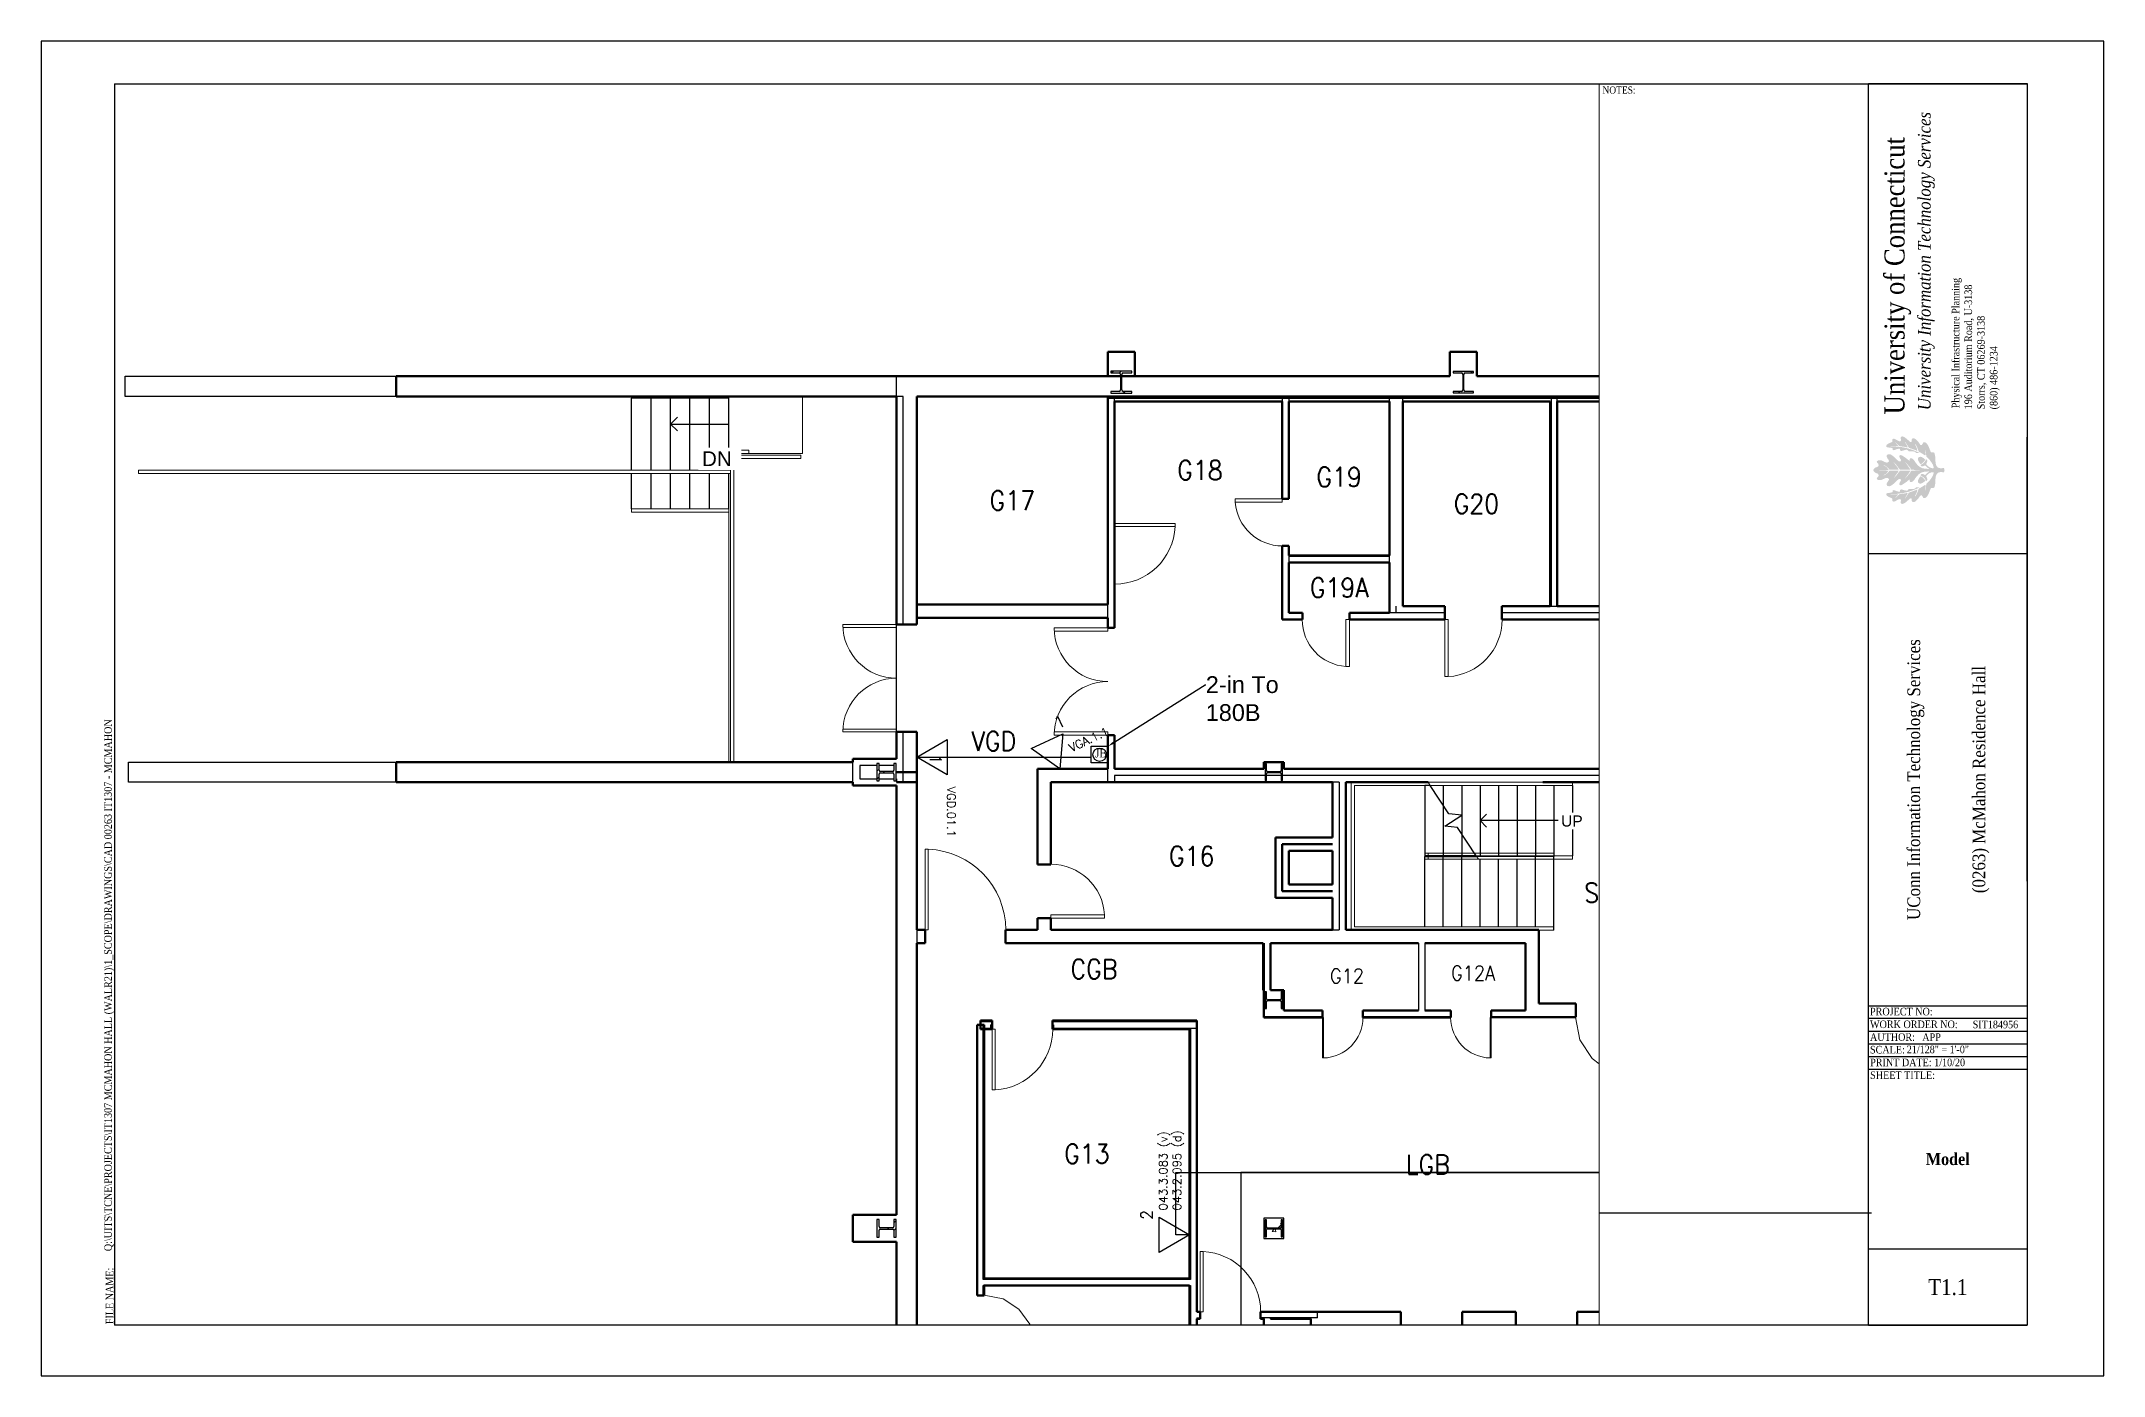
# Paper-space layout '11x17 Layout Template' of a CAD drawing. Header units: inches. Extents: x -0.2 to 16.8, y -0.3 to 10.7.
# The model-space entities are those that its viewports show. They can reach past a viewport. Long polylines and large blocks are cut down to what shows.
import ezdxf
from ezdxf import colors
from ezdxf.entities.mleader import LeaderData, LeaderLine
from ezdxf.enums import TextEntityAlignment as Align
from ezdxf.math import Vec2, Vec3

# ---------------------------------------------------------------- set-up
doc = ezdxf.new("R2010")
doc.units = ezdxf.units.IN
doc.header["$MEASUREMENT"] = 0
doc.set_wipeout_variables(frame=1)
doc.linetypes.add('01-0263-G-DWG-BFP-ARCH$0$Dash 3_32_', pattern=[0.1875, 0.09375, -0.09375])
for name, color, linetype, lineweight in [('01-0263-G-DWG-BFP-ARCH$0$SP-COLUMNS', 40, 'Continuous', 13), ('01-0263-G-DWG-BFP-ARCH$0$SP-DETL-MBND', 5, 'Continuous', 9), ('01-0263-G-DWG-BFP-ARCH$0$SP-GUARDRAIL', 160, 'Continuous', 9), ('01-0263-G-DWG-BFP-ARCH$0$SP-HIDDEN', 143, 'Continuous', 9), ('01-0263-G-DWG-BFP-ARCH$0$SP-WALL-HALF', 42, 'Continuous', 13)]:
    doc.layers.add(name, color=color, linetype=linetype, lineweight=lineweight)
for name, color, linetype in [('01-0263-G-DWG-BFP-ARCH$0$SP-DOOR', 5, 'Continuous'), ('01-0263-G-DWG-BFP-ARCH$0$SP-GROSS', 30, 'Continuous'), ('01-0263-G-DWG-BFP-ARCH$0$SP-RMNO', 7, 'Continuous'), ('01-0263-G-DWG-BFP-ARCH$0$SP-ROOM', 7, 'Continuous'), ('01-0263-G-DWG-BFP-ARCH$0$SP-STAIRS', 1, 'Continuous'), ('01-0263-G-DWG-BFP-ARCH$0$SP-TEXT', 72, 'Continuous'), ('01-0263-G-DWG-BFP-ARCH$0$SP-WALL', 7, 'Continuous'), ('T-Anno-Note', 7, 'Continuous'), ('T-Anno-Path', 7, 'Continuous'), ('T-Anno-Ttbl', 7, 'Continuous'), ('T-Comm-E', 1, 'Continuous'), ('T-Comm-E-Security Cameras', 1, 'Continuous'), ('T-Comm-Path', 40, 'Continuous')]:
    doc.layers.add(name, color=color, linetype=linetype)
doc.layers.get('01-0263-G-DWG-BFP-ARCH$0$SP-ROOM').off()
doc.styles.add('01-0263-G-DWG-BFP-ARCH$0$ROMANS', font='ROMANS.shx', dxfattribs={"width": 0.9})
doc.styles.add('01-0263-G-DWG-BFP-ARCH$0$STANDARD', font='TXT.shx', dxfattribs={"height": 12})
doc.styles.add('3-32', font='SIMPLEX.shx', dxfattribs={"height": 9})
doc.styles.add('Garamond', font='GARA.TTF', dxfattribs={"height": 0.1})

psp = doc.layouts.new('11x17 Layout Template')

# ---------------------------------------------------------------- texts
at = {"insert": (15.178, 2.442), "char_height": 0.0625, "attachment_point": 1, "style": 'Garamond'}
psp.add_mtext_dynamic_manual_height_columns('21/128" = 1\'-0"', width=0.65349, gutter_width=1, heights=[0], dxfattribs=at)
at = {"layer": 'T-Anno-Note', "insert": (12.67, 10.345), "char_height": 0.0587, "width": 0.62111, "attachment_point": 1, "style": 'Garamond'}
psp.add_mtext('NOTES:', dxfattribs=at)

msp = doc.modelspace()

# ---------------------------------------------------------------- blocks, each defined once
blk = doc.blocks.new('*U15')
h = blk.add_hatch(color=256)
h.paths.add_polyline_path([(-1.152, 7.041), (-1.144, 7.041), (-1.142, 7.041), (-1.141, 7.039), (-1.143, 7.036), (-1.15, 7.028), (-1.156, 7.021), (-1.164, 7.014), (-1.174, 7.008), (-1.178, 7.005), (-1.183, 7.002), (-1.185, 7), (-1.183, 7.001), (-1.177, 7.003), (-1.17, 7.006), (-1.158, 7.015), (-1.149, 7.022), (-1.142, 7.029), (-1.137, 7.036), (-1.135, 7.038), (-1.133, 7.04), (-1.129, 7.041), (-1.122, 7.041), (-1.11, 7.041), (-1.096, 7.041), (-1.085, 7.041), (-1.076, 7.041), (-1.069, 7.041), (-1.063, 7.041), (-1.059, 7.04), (-1.059, 7.038), (-1.06, 7.035), (-1.063, 7.03), (-1.065, 7.026), (-1.068, 7.021), (-1.074, 7.013), (-1.081, 7.004), (-1.087, 6.996), (-1.093, 6.987), (-1.1, 6.978), (-1.094, 6.983), (-1.086, 6.991), (-1.081, 6.996), (-1.073, 7.006), (-1.065, 7.016), (-1.058, 7.027), (-1.056, 7.029), (-1.054, 7.032), (-1.051, 7.036), (-1.049, 7.039), (-1.046, 7.04), (-1.044, 7.04), (-1.036, 7.041), (-1.025, 7.041), (-1.015, 7.041), (-1.007, 7.041), (-0.997, 7.041), (-0.987, 7.041), (-0.976, 7.041), (-0.965, 7.041), (-0.963, 7.04), (-0.962, 7.038), (-0.963, 7.035), (-0.97, 7.025), (-0.976, 7.016), (-0.983, 7.007), (-0.993, 6.993), (-1.001, 6.982), (-1.005, 6.978), (-1.003, 6.979), (-0.997, 6.984), (-0.989, 6.992), (-0.981, 7.002), (-0.972, 7.012), (-0.964, 7.023), (-0.961, 7.028), (-0.958, 7.033), (-0.955, 7.038), (-0.953, 7.04), (-0.951, 7.041), (-0.95, 7.041), (-0.94, 7.041), (-0.929, 7.041), (-0.918, 7.042), (-0.908, 7.042), (-0.898, 7.043), (-0.889, 7.044), (-0.882, 7.044), (-0.889, 7.045), (-0.898, 7.046), (-0.908, 7.047), (-0.918, 7.047), (-0.929, 7.047), (-0.94, 7.048), (-0.95, 7.048), (-0.951, 7.048), (-0.953, 7.049), (-0.955, 7.05), (-0.958, 7.056), (-0.961, 7.061), (-0.964, 7.066), (-0.972, 7.076), (-0.981, 7.087), (-0.989, 7.097), (-0.997, 7.105), (-1.003, 7.109), (-1.005, 7.111), (-1.001, 7.107), (-0.993, 7.096), (-0.983, 7.082), (-0.976, 7.072), (-0.97, 7.063), (-0.963, 7.053), (-0.962, 7.05), (-0.963, 7.048), (-0.965, 7.048), (-0.976, 7.048), (-0.987, 7.048), (-0.997, 7.048), (-1.007, 7.048), (-1.015, 7.048), (-1.025, 7.048), (-1.036, 7.048), (-1.044, 7.048), (-1.046, 7.049), (-1.049, 7.05), (-1.051, 7.053), (-1.054, 7.056), (-1.056, 7.06), (-1.058, 7.062), (-1.065, 7.072), (-1.073, 7.082), (-1.081, 7.092), (-1.086, 7.098), (-1.094, 7.106), (-1.1, 7.111), (-1.093, 7.101), (-1.087, 7.093), (-1.081, 7.084), (-1.074, 7.076), (-1.068, 7.068), (-1.065, 7.063), (-1.063, 7.058), (-1.06, 7.054), (-1.059, 7.051), (-1.059, 7.049), (-1.063, 7.048), (-1.069, 7.048), (-1.076, 7.048), (-1.085, 7.048), (-1.096, 7.048), (-1.11, 7.048), (-1.122, 7.048), (-1.129, 7.048), (-1.133, 7.049), (-1.135, 7.051), (-1.137, 7.053), (-1.142, 7.059), (-1.149, 7.066), (-1.158, 7.074), (-1.17, 7.082), (-1.177, 7.086), (-1.183, 7.088), (-1.185, 7.088), (-1.183, 7.087), (-1.178, 7.084), (-1.174, 7.081), (-1.164, 7.074), (-1.156, 7.068), (-1.15, 7.061), (-1.143, 7.053), (-1.141, 7.05), (-1.142, 7.048), (-1.144, 7.047), (-1.152, 7.047), (-1.161, 7.047), (-1.172, 7.047), (-1.184, 7.047), (-1.196, 7.046), (-1.206, 7.046), (-1.215, 7.045), (-1.222, 7.044), (-1.215, 7.044), (-1.206, 7.043), (-1.196, 7.042), (-1.184, 7.042), (-1.172, 7.042), (-1.161, 7.042)], flags=16)
h.paths.add_polyline_path([(-1.157, 6.981), (-1.166, 6.979), (-1.175, 6.975), (-1.18, 6.973), (-1.189, 6.969), (-1.198, 6.965), (-1.208, 6.963), (-1.22, 6.963), (-1.229, 6.965), (-1.235, 6.969), (-1.238, 6.976), (-1.236, 6.983), (-1.231, 6.987), (-1.225, 6.993), (-1.223, 7.003), (-1.227, 7.013), (-1.236, 7.018), (-1.242, 7.02), (-1.252, 7.025), (-1.261, 7.033), (-1.266, 7.043), (-1.266, 7.043), (-1.266, 7.044), (-1.266, 7.044), (-1.266, 7.045), (-1.266, 7.046), (-1.266, 7.046), (-1.261, 7.056), (-1.252, 7.064), (-1.242, 7.069), (-1.236, 7.07), (-1.227, 7.075), (-1.223, 7.085), (-1.225, 7.095), (-1.231, 7.101), (-1.236, 7.106), (-1.238, 7.113), (-1.235, 7.119), (-1.229, 7.124), (-1.22, 7.126), (-1.208, 7.126), (-1.198, 7.124), (-1.189, 7.12), (-1.18, 7.116), (-1.175, 7.113), (-1.166, 7.11), (-1.157, 7.107), (-1.148, 7.108), (-1.141, 7.113), (-1.138, 7.119), (-1.139, 7.124), (-1.141, 7.129), (-1.144, 7.134), (-1.148, 7.139), (-1.152, 7.145), (-1.155, 7.151), (-1.156, 7.157), (-1.156, 7.165), (-1.152, 7.172), (-1.144, 7.176), (-1.135, 7.176), (-1.128, 7.175), (-1.121, 7.172), (-1.115, 7.168), (-1.108, 7.163), (-1.101, 7.158), (-1.095, 7.152), (-1.088, 7.146), (-1.082, 7.14), (-1.076, 7.134), (-1.07, 7.128), (-1.064, 7.124), (-1.059, 7.12), (-1.054, 7.117), (-1.05, 7.116), (-1.046, 7.116), (-1.042, 7.119), (-1.04, 7.124), (-1.04, 7.13), (-1.043, 7.136), (-1.047, 7.143), (-1.05, 7.15), (-1.052, 7.156), (-1.052, 7.162), (-1.048, 7.166), (-1.045, 7.168), (-1.041, 7.169), (-1.037, 7.168), (-1.03, 7.165), (-1.023, 7.161), (-1.017, 7.157), (-1.008, 7.151), (-0.999, 7.145), (-0.99, 7.138), (-0.982, 7.131), (-0.973, 7.124), (-0.968, 7.123), (-0.967, 7.128), (-0.966, 7.136), (-0.963, 7.142), (-0.958, 7.143), (-0.952, 7.143), (-0.948, 7.141), (-0.938, 7.134), (-0.93, 7.125), (-0.924, 7.116), (-0.917, 7.106), (-0.913, 7.099), (-0.907, 7.093), (-0.901, 7.086), (-0.895, 7.08), (-0.888, 7.075), (-0.88, 7.069), (-0.872, 7.065), (-0.864, 7.061), (-0.855, 7.059), (-0.847, 7.058), (-0.837, 7.057), (-0.826, 7.056), (-0.816, 7.055), (-0.807, 7.055), (-0.813, 7.06), (-0.822, 7.066), (-0.83, 7.074), (-0.838, 7.082), (-0.841, 7.083), (-0.845, 7.082), (-0.849, 7.08), (-0.858, 7.076), (-0.867, 7.075), (-0.874, 7.079), (-0.876, 7.083), (-0.877, 7.086), (-0.878, 7.089), (-0.869, 7.092), (-0.861, 7.097), (-0.853, 7.104), (-0.845, 7.112), (-0.839, 7.12), (-0.835, 7.127), (-0.834, 7.133), (-0.831, 7.133), (-0.829, 7.132), (-0.826, 7.131), (-0.823, 7.126), (-0.822, 7.119), (-0.824, 7.108), (-0.826, 7.105), (-0.828, 7.101), (-0.829, 7.098), (-0.83, 7.095), (-0.829, 7.092), (-0.829, 7.09), (-0.821, 7.082), (-0.813, 7.075), (-0.804, 7.069), (-0.795, 7.065), (-0.786, 7.062), (-0.779, 7.06), (-0.773, 7.061), (-0.77, 7.064), (-0.77, 7.071), (-0.773, 7.081), (-0.777, 7.091), (-0.781, 7.098), (-0.785, 7.105), (-0.79, 7.112), (-0.795, 7.119), (-0.8, 7.126), (-0.806, 7.133), (-0.813, 7.14), (-0.819, 7.147), (-0.827, 7.153), (-0.829, 7.156), (-0.831, 7.16), (-0.831, 7.169), (-0.832, 7.172), (-0.832, 7.175), (-0.832, 7.178), (-0.833, 7.186), (-0.835, 7.203), (-0.839, 7.217), (-0.838, 7.204), (-0.837, 7.193), (-0.836, 7.182), (-0.836, 7.171), (-0.837, 7.167), (-0.839, 7.166), (-0.842, 7.166), (-0.85, 7.172), (-0.861, 7.179), (-0.871, 7.185), (-0.881, 7.191), (-0.888, 7.194), (-0.891, 7.196), (-0.893, 7.199), (-0.894, 7.201), (-0.896, 7.207), (-0.899, 7.215), (-0.901, 7.221), (-0.905, 7.231), (-0.91, 7.241), (-0.915, 7.251), (-0.921, 7.259), (-0.926, 7.265), (-0.922, 7.256), (-0.918, 7.247), (-0.914, 7.238), (-0.91, 7.229), (-0.907, 7.22), (-0.904, 7.21), (-0.904, 7.208), (-0.904, 7.204), (-0.909, 7.204), (-0.918, 7.209), (-0.928, 7.213), (-0.938, 7.216), (-0.948, 7.22), (-0.958, 7.223), (-0.969, 7.227), (-0.972, 7.229), (-0.975, 7.231), (-0.976, 7.234), (-0.98, 7.239), (-0.985, 7.248), (-0.99, 7.256), (-0.997, 7.267), (-1.003, 7.275), (-1.009, 7.279), (-1.007, 7.277), (-1.004, 7.272), (-1.001, 7.267), (-0.996, 7.258), (-0.99, 7.248), (-0.984, 7.237), (-0.984, 7.234), (-0.985, 7.232), (-0.988, 7.232), (-0.998, 7.234), (-1.008, 7.236), (-1.018, 7.238), (-1.028, 7.239), (-1.038, 7.241), (-1.049, 7.242), (-1.052, 7.243), (-1.055, 7.244), (-1.057, 7.246), (-1.061, 7.251), (-1.069, 7.26), (-1.079, 7.269), (-1.087, 7.275), (-1.079, 7.265), (-1.07, 7.255), (-1.064, 7.248), (-1.063, 7.246), (-1.063, 7.244), (-1.066, 7.243), (-1.079, 7.244), (-1.087, 7.244), (-1.093, 7.244), (-1.114, 7.244), (-1.123, 7.243), (-1.125, 7.242), (-1.114, 7.242), (-1.104, 7.241), (-1.094, 7.241), (-1.085, 7.24), (-1.075, 7.239), (-1.066, 7.238), (-1.056, 7.237), (-1.047, 7.236), (-1.038, 7.235), (-1.029, 7.234), (-1.021, 7.232), (-1.012, 7.23), (-1.004, 7.229), (-0.995, 7.227), (-0.987, 7.225), (-0.979, 7.223), (-0.971, 7.22), (-0.963, 7.218), (-0.956, 7.216), (-0.948, 7.213), (-0.941, 7.211), (-0.934, 7.208), (-0.927, 7.205), (-0.92, 7.202), (-0.913, 7.199), (-0.906, 7.196), (-0.9, 7.193), (-0.893, 7.19), (-0.887, 7.187), (-0.886, 7.185), (-0.887, 7.185), (-0.89, 7.185), (-0.902, 7.186), (-0.914, 7.187), (-0.92, 7.192), (-0.926, 7.197), (-0.938, 7.199), (-0.951, 7.2), (-0.964, 7.2), (-0.975, 7.201), (-0.98, 7.206), (-0.982, 7.209), (-0.987, 7.212), (-0.995, 7.213), (-1.007, 7.211), (-1.021, 7.206), (-1.036, 7.203), (-1.044, 7.205), (-1.047, 7.209), (-1.046, 7.214), (-1.046, 7.219), (-1.05, 7.221), (-1.056, 7.221), (-1.064, 7.22), (-1.072, 7.218), (-1.08, 7.215), (-1.087, 7.212), (-1.1, 7.209), (-1.106, 7.212), (-1.106, 7.22), (-1.108, 7.225), (-1.115, 7.228), (-1.126, 7.23), (-1.137, 7.231), (-1.146, 7.232), (-1.157, 7.235), (-1.161, 7.24), (-1.16, 7.246), (-1.157, 7.251), (-1.154, 7.256), (-1.152, 7.257), (-1.143, 7.263), (-1.133, 7.268), (-1.123, 7.272), (-1.115, 7.275), (-1.11, 7.279), (-1.109, 7.286), (-1.111, 7.294), (-1.108, 7.3), (-1.102, 7.303), (-1.095, 7.303), (-1.088, 7.301), (-1.081, 7.297), (-1.073, 7.293), (-1.066, 7.289), (-1.059, 7.285), (-1.052, 7.283), (-1.045, 7.283), (-1.041, 7.286), (-1.039, 7.291), (-1.039, 7.297), (-1.04, 7.3), (-1.041, 7.304), (-1.042, 7.308), (-1.041, 7.315), (-1.037, 7.319), (-1.032, 7.322), (-1.025, 7.322), (-1.016, 7.319), (-1.007, 7.314), (-0.998, 7.307), (-0.99, 7.301), (-0.984, 7.295), (-0.978, 7.291), (-0.974, 7.287), (-0.97, 7.283), (-0.965, 7.279), (-0.962, 7.277), (-0.957, 7.277), (-0.953, 7.278), (-0.95, 7.283), (-0.951, 7.29), (-0.951, 7.296), (-0.948, 7.302), (-0.942, 7.306), (-0.933, 7.307), (-0.926, 7.305), (-0.919, 7.3), (-0.911, 7.294), (-0.903, 7.286), (-0.896, 7.278), (-0.89, 7.27), (-0.887, 7.264), (-0.881, 7.256), (-0.876, 7.251), (-0.867, 7.251), (-0.862, 7.26), (-0.858, 7.268), (-0.855, 7.272), (-0.849, 7.274), (-0.842, 7.274), (-0.835, 7.271), (-0.829, 7.266), (-0.823, 7.259), (-0.817, 7.25), (-0.812, 7.241), (-0.808, 7.232), (-0.805, 7.224), (-0.8, 7.211), (-0.795, 7.199), (-0.792, 7.193), (-0.788, 7.191), (-0.78, 7.191), (-0.772, 7.192), (-0.764, 7.187), (-0.764, 7.187), (-0.764, 7.187), (-0.764, 7.187), (-0.761, 7.18), (-0.76, 7.173), (-0.758, 7.166), (-0.757, 7.157), (-0.756, 7.148), (-0.756, 7.139), (-0.755, 7.129), (-0.755, 7.12), (-0.754, 7.111), (-0.753, 7.102), (-0.751, 7.093), (-0.749, 7.086), (-0.745, 7.079), (-0.739, 7.07), (-0.731, 7.065), (-0.722, 7.062), (-0.713, 7.06), (-0.705, 7.06), (-0.698, 7.061), (-0.692, 7.062), (-0.689, 7.063), (-0.688, 7.063), (-0.686, 7.063), (-0.685, 7.062), (-0.683, 7.057), (-0.681, 7.052), (-0.68, 7.046), (-0.68, 7.046), (-0.68, 7.045), (-0.68, 7.044), (-0.68, 7.044), (-0.68, 7.043), (-0.68, 7.043), (-0.681, 7.037), (-0.683, 7.031), (-0.685, 7.027), (-0.686, 7.026), (-0.688, 7.026), (-0.689, 7.026), (-0.692, 7.027), (-0.698, 7.028), (-0.705, 7.029), (-0.713, 7.029), (-0.722, 7.027), (-0.731, 7.024), (-0.739, 7.018), (-0.745, 7.01), (-0.749, 7.003), (-0.751, 6.995), (-0.753, 6.987), (-0.754, 6.978), (-0.755, 6.969), (-0.755, 6.959), (-0.756, 6.95), (-0.756, 6.941), (-0.757, 6.932), (-0.758, 6.923), (-0.76, 6.916), (-0.761, 6.908), (-0.764, 6.902), (-0.764, 6.902), (-0.764, 6.902), (-0.764, 6.902), (-0.772, 6.897), (-0.78, 6.897), (-0.788, 6.898), (-0.792, 6.895), (-0.795, 6.89), (-0.8, 6.878), (-0.805, 6.865), (-0.808, 6.857), (-0.812, 6.848), (-0.817, 6.839), (-0.823, 6.83), (-0.829, 6.823), (-0.835, 6.818), (-0.842, 6.815), (-0.849, 6.815), (-0.855, 6.817), (-0.858, 6.821), (-0.862, 6.829), (-0.867, 6.838), (-0.876, 6.838), (-0.881, 6.832), (-0.887, 6.824), (-0.89, 6.819), (-0.896, 6.811), (-0.903, 6.803), (-0.911, 6.795), (-0.919, 6.788), (-0.926, 6.784), (-0.933, 6.782), (-0.942, 6.783), (-0.948, 6.787), (-0.951, 6.793), (-0.951, 6.799), (-0.95, 6.806), (-0.953, 6.811), (-0.957, 6.812), (-0.962, 6.811), (-0.965, 6.81), (-0.97, 6.806), (-0.974, 6.802), (-0.978, 6.798), (-0.984, 6.794), (-0.99, 6.788), (-0.998, 6.781), (-1.007, 6.775), (-1.016, 6.77), (-1.025, 6.767), (-1.032, 6.767), (-1.037, 6.77), (-1.041, 6.774), (-1.042, 6.78), (-1.041, 6.785), (-1.04, 6.789), (-1.039, 6.792), (-1.039, 6.798), (-1.041, 6.803), (-1.045, 6.805), (-1.052, 6.806), (-1.059, 6.804), (-1.066, 6.8), (-1.073, 6.796), (-1.081, 6.792), (-1.088, 6.788), (-1.095, 6.786), (-1.102, 6.786), (-1.108, 6.788), (-1.111, 6.795), (-1.109, 6.803), (-1.11, 6.81), (-1.115, 6.813), (-1.123, 6.817), (-1.133, 6.821), (-1.143, 6.826), (-1.152, 6.832), (-1.154, 6.833), (-1.157, 6.837), (-1.16, 6.843), (-1.161, 6.848), (-1.157, 6.853), (-1.146, 6.857), (-1.137, 6.857), (-1.126, 6.859), (-1.115, 6.861), (-1.108, 6.864), (-1.106, 6.869), (-1.106, 6.877), (-1.1, 6.88), (-1.087, 6.877), (-1.08, 6.874), (-1.072, 6.871), (-1.064, 6.869), (-1.056, 6.867), (-1.05, 6.867), (-1.046, 6.87), (-1.046, 6.875), (-1.047, 6.88), (-1.044, 6.884), (-1.036, 6.886), (-1.021, 6.882), (-1.007, 6.878), (-0.995, 6.876), (-0.987, 6.877), (-0.982, 6.879), (-0.98, 6.883), (-0.975, 6.888), (-0.964, 6.889), (-0.951, 6.889), (-0.938, 6.889), (-0.926, 6.892), (-0.92, 6.897), (-0.914, 6.902), (-0.902, 6.903), (-0.89, 6.904), (-0.887, 6.904), (-0.886, 6.903), (-0.887, 6.902), (-0.893, 6.899), (-0.9, 6.896), (-0.906, 6.893), (-0.913, 6.889), (-0.92, 6.887), (-0.927, 6.884), (-0.934, 6.881), (-0.941, 6.878), (-0.948, 6.876), (-0.956, 6.873), (-0.963, 6.871), (-0.971, 6.868), (-0.979, 6.866), (-0.987, 6.864), (-0.995, 6.862), (-1.004, 6.86), (-1.012, 6.858), (-1.021, 6.857), (-1.029, 6.855), (-1.038, 6.854), (-1.047, 6.853), (-1.056, 6.851), (-1.066, 6.85), (-1.075, 6.849), (-1.085, 6.849), (-1.094, 6.848), (-1.104, 6.848), (-1.114, 6.847), (-1.125, 6.847), (-1.123, 6.846), (-1.114, 6.845), (-1.093, 6.845), (-1.087, 6.845), (-1.079, 6.845), (-1.066, 6.846), (-1.063, 6.845), (-1.063, 6.843), (-1.064, 6.841), (-1.07, 6.834), (-1.079, 6.824), (-1.087, 6.814), (-1.079, 6.819), (-1.069, 6.829), (-1.061, 6.838), (-1.057, 6.843), (-1.055, 6.845), (-1.052, 6.846), (-1.049, 6.847), (-1.038, 6.848), (-1.028, 6.85), (-1.018, 6.851), (-1.008, 6.853), (-0.998, 6.855), (-0.988, 6.857), (-0.985, 6.857), (-0.984, 6.855), (-0.984, 6.852), (-0.99, 6.841), (-0.996, 6.831), (-1.001, 6.822), (-1.004, 6.817), (-1.007, 6.812), (-1.009, 6.81), (-1.003, 6.814), (-0.997, 6.822), (-0.99, 6.833), (-0.985, 6.841), (-0.98, 6.85), (-0.976, 6.855), (-0.975, 6.858), (-0.972, 6.86), (-0.969, 6.862), (-0.958, 6.865), (-0.948, 6.869), (-0.938, 6.872), (-0.928, 6.876), (-0.918, 6.88), (-0.909, 6.884), (-0.904, 6.884), (-0.904, 6.881), (-0.904, 6.879), (-0.907, 6.869), (-0.91, 6.859), (-0.914, 6.85), (-0.918, 6.842), (-0.922, 6.833), (-0.926, 6.824), (-0.921, 6.829), (-0.915, 6.837), (-0.91, 6.847), (-0.905, 6.858), (-0.901, 6.868), (-0.899, 6.874), (-0.896, 6.882), (-0.894, 6.888), (-0.893, 6.89), (-0.891, 6.892), (-0.888, 6.895), (-0.881, 6.898), (-0.871, 6.904), (-0.861, 6.91), (-0.85, 6.917), (-0.842, 6.922), (-0.839, 6.923), (-0.837, 6.921), (-0.836, 6.918), (-0.836, 6.907), (-0.837, 6.896), (-0.838, 6.885), (-0.839, 6.872), (-0.835, 6.885), (-0.833, 6.902), (-0.832, 6.911), (-0.832, 6.913), (-0.832, 6.916), (-0.831, 6.92), (-0.831, 6.929), (-0.829, 6.933), (-0.827, 6.936), (-0.819, 6.942), (-0.813, 6.949), (-0.806, 6.956), (-0.8, 6.963), (-0.795, 6.97), (-0.79, 6.977), (-0.785, 6.984), (-0.781, 6.991), (-0.777, 6.998), (-0.773, 7.008), (-0.77, 7.018), (-0.77, 7.025), (-0.773, 7.028), (-0.779, 7.028), (-0.786, 7.027), (-0.795, 7.024), (-0.804, 7.02), (-0.813, 7.014), (-0.821, 7.007), (-0.829, 6.999), (-0.829, 6.997), (-0.83, 6.994), (-0.829, 6.991), (-0.828, 6.988), (-0.826, 6.984), (-0.824, 6.981), (-0.822, 6.97), (-0.823, 6.962), (-0.826, 6.958), (-0.829, 6.957), (-0.831, 6.956), (-0.834, 6.955), (-0.835, 6.962), (-0.839, 6.969), (-0.845, 6.977), (-0.853, 6.985), (-0.861, 6.991), (-0.869, 6.997), (-0.878, 7), (-0.877, 7.002), (-0.876, 7.006), (-0.874, 7.009), (-0.867, 7.014), (-0.858, 7.013), (-0.849, 7.009), (-0.845, 7.007), (-0.841, 7.005), (-0.838, 7.007), (-0.83, 7.015), (-0.822, 7.022), (-0.813, 7.028), (-0.807, 7.034), (-0.816, 7.034), (-0.826, 7.033), (-0.837, 7.032), (-0.847, 7.031), (-0.855, 7.03), (-0.864, 7.027), (-0.872, 7.024), (-0.88, 7.019), (-0.888, 7.014), (-0.895, 7.009), (-0.901, 7.002), (-0.907, 6.996), (-0.913, 6.989), (-0.917, 6.983), (-0.924, 6.973), (-0.93, 6.963), (-0.938, 6.955), (-0.948, 6.948), (-0.952, 6.946), (-0.958, 6.946), (-0.963, 6.947), (-0.966, 6.953), (-0.967, 6.96), (-0.968, 6.966), (-0.973, 6.965), (-0.982, 6.958), (-0.99, 6.951), (-0.999, 6.944), (-1.008, 6.938), (-1.017, 6.932), (-1.023, 6.928), (-1.03, 6.924), (-1.037, 6.921), (-1.041, 6.92), (-1.045, 6.921), (-1.048, 6.922), (-1.052, 6.927), (-1.052, 6.933), (-1.05, 6.939), (-1.047, 6.946), (-1.043, 6.953), (-1.04, 6.959), (-1.04, 6.965), (-1.042, 6.97), (-1.046, 6.972), (-1.05, 6.973), (-1.054, 6.972), (-1.059, 6.969), (-1.064, 6.965), (-1.07, 6.961), (-1.076, 6.955), (-1.082, 6.949), (-1.088, 6.943), (-1.095, 6.937), (-1.101, 6.931), (-1.108, 6.926), (-1.115, 6.921), (-1.121, 6.917), (-1.128, 6.914), (-1.135, 6.912), (-1.144, 6.913), (-1.152, 6.916), (-1.156, 6.924), (-1.156, 6.931), (-1.155, 6.938), (-1.152, 6.944), (-1.148, 6.95), (-1.144, 6.955), (-1.141, 6.959), (-1.139, 6.964), (-1.138, 6.97), (-1.141, 6.975), (-1.148, 6.981)])
h.paths.add_polyline_path([(-0.887, 7.154), (-0.895, 7.149), (-0.899, 7.143), (-0.899, 7.134), (-0.897, 7.126), (-0.893, 7.117), (-0.889, 7.109), (-0.884, 7.102), (-0.879, 7.097), (-0.877, 7.094), (-0.87, 7.097), (-0.862, 7.103), (-0.855, 7.109), (-0.848, 7.117), (-0.842, 7.125), (-0.839, 7.132), (-0.841, 7.134), (-0.845, 7.138), (-0.852, 7.143), (-0.86, 7.148), (-0.869, 7.153), (-0.878, 7.155)], flags=17)
h.paths.add_polyline_path([(-0.887, 6.935), (-0.895, 6.94), (-0.899, 6.946), (-0.899, 6.954), (-0.897, 6.963), (-0.893, 6.972), (-0.889, 6.98), (-0.884, 6.987), (-0.879, 6.992), (-0.877, 6.995), (-0.87, 6.991), (-0.862, 6.986), (-0.855, 6.979), (-0.848, 6.972), (-0.842, 6.964), (-0.839, 6.957), (-0.841, 6.955), (-0.845, 6.951), (-0.852, 6.946), (-0.86, 6.94), (-0.869, 6.936), (-0.878, 6.934)], flags=17)
for p, q in [((-1.307, 3.657), (-1.307, 7.317)), ((0, 3.657), (0, 7.317)), ((-1.307, 6.359), (0, 6.359)), ((-1.307, 3.657), (-1.307, 6.359)), ((-1.307, 2.632), (-1.307, 6.359)), ((0, 6.064), (0, 2.405)), ((-1.307, 2.632), (0, 2.632)), ((-1.307, 2.632), (0, 2.632)), ((-1.307, 2.632), (0, 2.632)), ((-1.307, 2.528), (0, 2.528)), ((-1.307, 2.423), (0, 2.423)), ((-1.307, 2.423), (0, 2.423)), ((-1.307, 2.319), (0, 2.319)), ((-1.307, 2.214), (0, 2.214)), ((-1.307, 2.109), (0, 2.109)), ((-1.307, 0.627), (-1.307, 2.109)), ((-1.307, 0.627), (-1.307, 1.777)), ((0, 1.777), (0, 0.627)), ((0, 0.627), (-1.307, 0.627)), ((-1.307, 0), (0, 0))]:
    blk.add_line(p, q)
blk.add_lwpolyline([(-1.307, 10.23), (0, 10.23), (0, 0), (-1.307, 0)], close=True)
blk.add_lwpolyline([(-1.307, 2.405), (-1.307, 6.064)])
at = {"color": 7, "insert": (-1.175, 7.504), "char_height": 0.127005, "width": 2.58087, "attachment_point": 1, "rotation": 90}
blk.add_mtext('{\\fGaramond|b0|i0|c0|p18;\\H1.304x;University of Connecticut\\P\\H0.6313x; \\fGaramond|b0|i1|c0|p18;University Information Technology Services\\fGaramond|b0|i0|c0|p18;\\P\\H0.6x; \\P\\H1.214x;  \\H0.8238x;Physical Infrastructure Planning\\P  196 Auditorium Road, U-3138\\P  Storrs, CT 06269-3138\\P  (860) 486-1234}', dxfattribs=at)
at = {"color": 7, "char_height": 0.06273, "attachment_point": 1, "rotation": 90, "style": 'Garamond'}
for s, insert, width in [('Q:\\\\UITS\\\\TCNE\\\\PROJECTS\\\\IT1307 MCMAHON HALL (WALR21)\\\\1_SCOPE\\\\DRAWINGS\\\\CAD 00263 IT1307 - MCMAHON', (-15.847, 0.609), 9.62095), ('{\\fGaramond|b0|i0|c0|p18;FILE NAME:}', (-15.834, 0.008), 0.56963)]:
    blk.add_mtext(s, dxfattribs=dict(at, insert=insert, width=width))
at = {"color": 7, "attachment_point": 1, "style": 'Garamond'}
for s, insert, char_height, width in [('{\\fGaramond|b0|i0|c0|p18;PROJECT NO:}', (-1.294, 2.615), 0.06273, 1.38195), ('{\\fGaramond|b0|i0|c0|p18;WORK ORDER NO:}', (-1.294, 2.51), 0.06273, 1.38195), ('{\\fGaramond|b0|i0|c0|p18;AUTHOR:}', (-1.294, 2.405), 0.06273, 1.38195), ('SCALE:', (-1.294, 2.301), 0.0627, 1.28469), ('{\\fGaramond|b0|i0|c0|p18;PRINT DATE: 1/10/20}', (-1.293, 2.196), 0.06273, 1.38195), ('SHEET TITLE:', (-1.293, 2.091), 0.06273, 1.29306)]:
    blk.add_mtext(s, dxfattribs=dict(at, insert=insert, char_height=char_height, width=width))
at = {"insert": (-0.653, 1.368), "char_height": 0.1, "attachment_point": 5}
blk.add_mtext_dynamic_manual_height_columns('{\\fGaramond|b1|i0|c0|p18;\\C7;Model}', width=1.30697, gutter_width=1, heights=[0], dxfattribs=at)
at = {"style": 'Garamond'}
for tag, p in [('PROJECT_CUSTOMER_DEPT', (-0.881, 4.495)), ('PROJECT_BUILDING_NAME', (-0.344, 4.495))]:
    blk.add_attdef(tag, text='', height=0.105, rotation=90, dxfattribs=at).set_placement(p, align=Align.CENTER)
for tag, p in [('PROJECT_NO', (-0.692, 2.55)), ('AUTHOR', (-0.863, 2.341)), ('WORKORDER_NO', (-0.448, 2.446))]:
    blk.add_attdef(tag, p, '', height=0.0627, dxfattribs=at)
blk.add_attdef('DRAWING_NUMBER', text='', height=0.131, dxfattribs=at).set_placement((-0.653, 0.248), align=Align.CENTER)
blk = doc.blocks.new('01-0263-G-DWG-BFP-ARCH$0$W-Wide Flange-Column - W10X112-203341-GROUND FLOOR - PROPOSED')
at = {"layer": '01-0263-G-DWG-BFP-ARCH$0$SP-COLUMNS', "lineweight": 9}
h = blk.add_hatch(dxfattribs=at)
h.set_pattern_fill('FP_7', color=256, style=0, pattern_type=2)
h.set_pattern_definition([(315, (-320.972, -714.6), (9.50352, 9.50352), []), (315, (-306.572, -714.6), (9.50352, 9.50352), [])])
h.paths.add_polyline_path([(-5.2, -5.7), (5.2, -5.7), (5.2, -4.4), (1.1, -4.4), (0.6, -4.2), (0.4, -3.7), (0.4, 3.7), (0.6, 4.2), (1.1, 4.4), (5.2, 4.4), (5.2, 5.7), (-5.2, 5.7), (-5.2, 4.4), (-1.1, 4.4), (-0.6, 4.2), (-0.4, 3.7), (-0.4, -3.7), (-0.6, -4.2), (-1.1, -4.4), (-5.2, -4.4)], flags=0)
at = {"layer": '01-0263-G-DWG-BFP-ARCH$0$SP-COLUMNS', "lineweight": 30}
for p, q in [((5.2, 5.7), (-5.2, 5.7)), ((-5.2, 5.7), (-5.2, 4.4)), ((-5.2, 4.4), (-1.1, 4.4)), ((-0.4, 3.7), (-0.4, -3.7)), ((0.4, -3.7), (0.4, 3.7)), ((1.1, 4.4), (5.2, 4.4)), ((5.2, 4.4), (5.2, 5.7)), ((-1.1, -4.4), (-5.2, -4.4)), ((-5.2, -4.4), (-5.2, -5.7)), ((-5.2, -5.7), (5.2, -5.7)), ((5.2, -4.4), (1.1, -4.4)), ((5.2, -5.7), (5.2, -4.4))]:
    blk.add_line(p, q, dxfattribs=at)
for centre, start, end in [((-1.1, 3.7), 0, 90), ((1.1, 3.7), 90, 180), ((-1.1, -3.7), 270, 0), ((1.1, -3.7), 180, 270)]:
    blk.add_arc(centre, 0.688, start, end, dxfattribs=at)
blk = doc.blocks.new('01-0263-G-DWG-BFP-ARCH$0$W-Wide Flange-Column - W10X112-V1-GROUND FLOOR - PROPOSED')
at = {"layer": '01-0263-G-DWG-BFP-ARCH$0$SP-COLUMNS', "lineweight": 9}
h = blk.add_hatch(dxfattribs=at)
h.set_pattern_fill('FP_8', color=256, style=0, pattern_type=2)
h.set_pattern_definition([(315, (-48.972, -714.6), (9.50352, 9.50352), []), (315, (-34.572, -714.6), (9.50352, 9.50352), [])])
h.paths.add_polyline_path([(-5.2, -5.7), (5.2, -5.7), (5.2, -4.4), (1.1, -4.4), (0.6, -4.2), (0.4, -3.7), (0.4, 3.7), (0.6, 4.2), (1.1, 4.4), (5.2, 4.4), (5.2, 5.7), (-5.2, 5.7), (-5.2, 4.4), (-1.1, 4.4), (-0.6, 4.2), (-0.4, 3.7), (-0.4, -3.7), (-0.6, -4.2), (-1.1, -4.4), (-5.2, -4.4)], flags=0)
at = {"layer": '01-0263-G-DWG-BFP-ARCH$0$SP-COLUMNS', "lineweight": 30}
for p, q in [((5.2, 5.7), (-5.2, 5.7)), ((-5.2, 5.7), (-5.2, 4.4)), ((-5.2, 4.4), (-1.1, 4.4)), ((-0.4, 3.7), (-0.4, -3.7)), ((0.4, -3.7), (0.4, 3.7)), ((1.1, 4.4), (5.2, 4.4)), ((5.2, 4.4), (5.2, 5.7)), ((-1.1, -4.4), (-5.2, -4.4)), ((-5.2, -4.4), (-5.2, -5.7)), ((-5.2, -5.7), (5.2, -5.7)), ((5.2, -4.4), (1.1, -4.4)), ((5.2, -5.7), (5.2, -4.4))]:
    blk.add_line(p, q, dxfattribs=at)
for centre, start, end in [((-1.1, 3.7), 0, 90), ((1.1, 3.7), 90, 180), ((-1.1, -3.7), 270, 0), ((1.1, -3.7), 180, 270)]:
    blk.add_arc(centre, 0.688, start, end, dxfattribs=at)
blk = doc.blocks.new('01-0263-G-DWG-BFP-ARCH$0$W-Wide Flange-Column - W12X87-203343-GROUND FLOOR - PROPOSED')
at = {"layer": '01-0263-G-DWG-BFP-ARCH$0$SP-COLUMNS', "lineweight": 9}
h = blk.add_hatch(dxfattribs=at)
h.set_pattern_fill('FP_26', color=256, style=0, pattern_type=2)
h.set_pattern_definition([(45, (370.6, -553.472), (-9.50352, 9.50352), []), (45, (370.6, -539.072), (-9.50352, 9.50352), [])])
h.paths.add_polyline_path([(-6.1, -6.3), (6.1, -6.3), (6.1, -5.5), (1.1, -5.5), (0.7, -5.3), (0.4, -5), (0.3, -4.6), (0.3, 4.6), (0.4, 5), (0.7, 5.3), (1.1, 5.5), (6.1, 5.5), (6.1, 6.3), (-6.1, 6.3), (-6.1, 5.5), (-1.1, 5.5), (-0.7, 5.3), (-0.4, 5), (-0.3, 4.6), (-0.3, -4.6), (-0.4, -5), (-0.7, -5.3), (-1.1, -5.5), (-6.1, -5.5)], flags=0)
at = {"layer": '01-0263-G-DWG-BFP-ARCH$0$SP-COLUMNS', "lineweight": 30}
for p, q in [((6.1, 6.3), (-6.1, 6.3)), ((-6.1, 6.3), (-6.1, 5.5)), ((-6.1, 5.5), (-1.1, 5.5)), ((-0.3, 4.6), (-0.3, -4.6)), ((0.3, -4.6), (0.3, 4.6)), ((1.1, 5.5), (6.1, 5.5)), ((6.1, 5.5), (6.1, 6.3)), ((-1.1, -5.5), (-6.1, -5.5)), ((-6.1, -5.5), (-6.1, -6.3)), ((-6.1, -6.3), (6.1, -6.3)), ((6.1, -5.5), (1.1, -5.5)), ((6.1, -6.3), (6.1, -5.5))]:
    blk.add_line(p, q, dxfattribs=at)
for centre, start, end in [((-1.1, 4.6), 0, 90), ((1.1, 4.6), 90, 180), ((-1.1, -4.6), 270, 0), ((1.1, -4.6), 180, 270)]:
    blk.add_arc(centre, 0.878, start, end, dxfattribs=at)
blk = doc.blocks.new('01-0263-G-DWG-BFP-ARCH$0$W-Wide Flange-Column - W10X60-203344-GROUND FLOOR - PROPOSED')
at = {"layer": '01-0263-G-DWG-BFP-ARCH$0$SP-COLUMNS', "lineweight": 9}
h = blk.add_hatch(dxfattribs=at)
h.set_pattern_fill('FP_28', color=256, style=0, pattern_type=2)
h.set_pattern_definition([(315, (-184.972, -483.6), (9.5035, 9.5035), []), (315, (-170.572, -483.6), (9.5035, 9.5035), [])])
h.paths.add_polyline_path([(-5, 4.4), (-0.9, 4.4), (-0.4, 4.2), (-0.2, 3.7), (-0.2, -3.7), (-0.4, -4.2), (-0.9, -4.4), (-5, -4.4), (-5, -5.1), (5, -5.1), (5, -4.4), (0.9, -4.4), (0.4, -4.2), (0.2, -3.7), (0.2, 3.7), (0.4, 4.2), (0.9, 4.4), (5, 4.4), (5, 5.1), (-5, 5.1)], flags=0)
at = {"layer": '01-0263-G-DWG-BFP-ARCH$0$SP-COLUMNS', "lineweight": 30}
for p, q in [((5, 5.1), (-5, 5.1)), ((-5, 5.1), (-5, 4.4)), ((-5, 4.4), (-0.9, 4.4)), ((-0.2, 3.7), (-0.2, -3.7)), ((0.2, -3.7), (0.2, 3.7)), ((0.9, 4.4), (5, 4.4)), ((5, 4.4), (5, 5.1)), ((-0.9, -4.4), (-5, -4.4)), ((-5, -4.4), (-5, -5.1)), ((-5, -5.1), (5, -5.1)), ((5, -4.4), (0.9, -4.4)), ((5, -5.1), (5, -4.4))]:
    blk.add_line(p, q, dxfattribs=at)
for centre, start, end in [((-0.9, 3.7), 0, 90), ((0.9, 3.7), 90, 180), ((-0.9, -3.7), 270, 0), ((0.9, -3.7), 180, 270)]:
    blk.add_arc(centre, 0.695, start, end, dxfattribs=at)
blk = doc.blocks.new('01-0263-G-DWG-BFP-ARCH$0$W-Wide Flange-Column - W10X60-204230-GROUND FLOOR - PROPOSED')
at = {"layer": '01-0263-G-DWG-BFP-ARCH$0$SP-COLUMNS', "lineweight": 9}
h = blk.add_hatch(dxfattribs=at)
h.set_pattern_fill('FP_40', color=256, style=0, pattern_type=2)
h.set_pattern_definition([(315, (-48.972, -483.6), (9.5035, 9.5035), []), (315, (-34.572, -483.6), (9.5035, 9.5035), [])])
h.paths.add_polyline_path([(-5, 4.4), (-0.9, 4.4), (-0.4, 4.2), (-0.2, 3.7), (-0.2, -3.7), (-0.4, -4.2), (-0.9, -4.4), (-5, -4.4), (-5, -5.1), (5, -5.1), (5, -4.4), (0.9, -4.4), (0.4, -4.2), (0.2, -3.7), (0.2, 3.7), (0.4, 4.2), (0.9, 4.4), (5, 4.4), (5, 5.1), (-5, 5.1)], flags=0)
at = {"layer": '01-0263-G-DWG-BFP-ARCH$0$SP-COLUMNS', "lineweight": 30}
for p, q in [((5, 5.1), (-5, 5.1)), ((-5, 5.1), (-5, 4.4)), ((-5, 4.4), (-0.9, 4.4)), ((-0.2, 3.7), (-0.2, -3.7)), ((0.2, -3.7), (0.2, 3.7)), ((0.9, 4.4), (5, 4.4)), ((5, 4.4), (5, 5.1)), ((-0.9, -4.4), (-5, -4.4)), ((-5, -4.4), (-5, -5.1)), ((-5, -5.1), (5, -5.1)), ((5, -4.4), (0.9, -4.4)), ((5, -5.1), (5, -4.4))]:
    blk.add_line(p, q, dxfattribs=at)
for centre, start, end in [((-0.9, 3.7), 0, 90), ((0.9, 3.7), 90, 180), ((-0.9, -3.7), 270, 0), ((0.9, -3.7), 180, 270)]:
    blk.add_arc(centre, 0.695, start, end, dxfattribs=at)
blk = doc.blocks.new('01-0263-G-DWG-BFP-ARCH$0$W-Wide Flange-Column - W12X120-V39-GROUND FLOOR - PROPOSED')
at = {"layer": '01-0263-G-DWG-BFP-ARCH$0$SP-COLUMNS', "lineweight": 9}
h = blk.add_hatch(dxfattribs=at)
h.set_pattern_fill('FP_50', color=256, style=0, pattern_type=2)
h.set_pattern_definition([(45, (574.6, -553.472), (-9.50352, 9.50352), []), (45, (574.6, -539.072), (-9.50352, 9.50352), [])])
h.paths.add_polyline_path([(-6.2, -6.6), (6.2, -6.6), (6.2, -5.5), (1.2, -5.5), (0.8, -5.3), (0.5, -5), (0.4, -4.6), (0.4, 4.6), (0.5, 5), (0.8, 5.3), (1.2, 5.5), (6.2, 5.5), (6.2, 6.6), (-6.2, 6.6), (-6.2, 5.5), (-1.3, 5.5), (-0.8, 5.3), (-0.5, 5), (-0.4, 4.6), (-0.4, -4.6), (-0.5, -5), (-0.8, -5.3), (-1.3, -5.5), (-6.2, -5.5)], flags=0)
at = {"layer": '01-0263-G-DWG-BFP-ARCH$0$SP-COLUMNS', "lineweight": 30}
for p, q in [((6.2, 6.6), (-6.2, 6.6)), ((-6.2, 6.6), (-6.2, 5.5)), ((-6.2, 5.5), (-1.3, 5.5)), ((-0.4, 4.6), (-0.4, -4.6)), ((0.4, -4.6), (0.4, 4.6)), ((1.2, 5.5), (6.2, 5.5)), ((6.2, 5.5), (6.2, 6.6)), ((-1.3, -5.5), (-6.2, -5.5)), ((-6.2, -5.5), (-6.2, -6.6)), ((-6.2, -6.6), (6.2, -6.6)), ((6.2, -5.5), (1.2, -5.5)), ((6.2, -6.6), (6.2, -5.5))]:
    blk.add_line(p, q, dxfattribs=at)
for centre, start, end in [((-1.3, 4.6), 0, 90), ((1.2, 4.6), 90, 180), ((-1.3, -4.6), 270, 0), ((1.2, -4.6), 180, 270)]:
    blk.add_arc(centre, 0.895, start, end, dxfattribs=at)
blk = doc.blocks.new('01-0263-G-DWG-BFP-ARCH$0$W-Wide Flange-Column - W10X60-V43-GROUND FLOOR - PROPOSED')
at = {"layer": '01-0263-G-DWG-BFP-ARCH$0$SP-COLUMNS', "lineweight": 9}
h = blk.add_hatch(dxfattribs=at)
h.set_pattern_fill('FP_54', color=256, style=0, pattern_type=2)
h.set_pattern_definition([(315, (-320.972, -483.6), (9.5035, 9.5035), []), (315, (-306.572, -483.6), (9.5035, 9.5035), [])])
h.paths.add_polyline_path([(-5, -5.1), (5, -5.1), (5, -4.4), (0.9, -4.4), (0.4, -4.2), (0.2, -3.7), (0.2, 3.7), (0.4, 4.2), (0.9, 4.4), (5, 4.4), (5, 5.1), (-5, 5.1), (-5, 4.4), (-0.9, 4.4), (-0.4, 4.2), (-0.2, 3.7), (-0.2, -3.7), (-0.4, -4.2), (-0.9, -4.4), (-5, -4.4)], flags=0)
at = {"layer": '01-0263-G-DWG-BFP-ARCH$0$SP-COLUMNS', "lineweight": 30}
for p, q in [((5, 5.1), (-5, 5.1)), ((-5, 5.1), (-5, 4.4)), ((-5, 4.4), (-0.9, 4.4)), ((-0.2, 3.7), (-0.2, -3.7)), ((0.2, -3.7), (0.2, 3.7)), ((0.9, 4.4), (5, 4.4)), ((5, 4.4), (5, 5.1)), ((-0.9, -4.4), (-5, -4.4)), ((-5, -4.4), (-5, -5.1)), ((-5, -5.1), (5, -5.1)), ((5, -4.4), (0.9, -4.4)), ((5, -5.1), (5, -4.4))]:
    blk.add_line(p, q, dxfattribs=at)
for centre, start, end in [((-0.9, 3.7), 0, 90), ((0.9, 3.7), 90, 180), ((-0.9, -3.7), 270, 0), ((0.9, -3.7), 180, 270)]:
    blk.add_arc(centre, 0.695, start, end, dxfattribs=at)
blk = doc.blocks.new('01-0263-G-DWG-BFP-ARCH$0$Rectangular Column - 1_-0_ X 1_-0_-2513186-GROUND FLOOR - PROPOSED')
at = {"layer": '01-0263-G-DWG-BFP-ARCH$0$SP-HIDDEN'}
h = blk.add_hatch(dxfattribs=at)
h.set_pattern_fill('FP_91', color=256, style=0, pattern_type=2)
h.set_pattern_definition([(50, (483.6, -48.972), (27.5427, -2.4099), [2.88, -31.68]), (355, (483.6, -48.972), (-5.3278, 28.8843), [2.304, -25.344]), (100.451, (485.895, -49.173), (22.2153, 26.474), [2.448, -26.924]), (46.184, (483.6, -41.292), (40.9819, -6.3564), [4.32, -47.52]), (96.636, (487.015, -41.822), (35.8907, 37.4062), [3.671, -40.386]), (351.184, (483.6, -41.29), (35.891, 37.4062), [3.456, -38.016]), (21, (487.44, -43.212), (22.921, -15.4607), [2.88, -31.68]), (326, (487.44, -43.212), (9.3435, 27.8457), [2.304, -25.344]), (71.451, (489.35, -44.5), (32.2648, 12.3844), [2.448, -26.924]), (37.5, (483.6, -48.972), (0.46686, 12.7827), [1.267, -23.77, 1.267, -24.461, -25.44]), (37.5, (483.6, -48.972), (0.46686, 12.7827), [-50.765, 1.267, -24.173]), (7.5, (483.6, -48.972), (10.1016, 15.1451), [1.267, -13.402, 1.267, -23.194, -9.696]), (7.5, (483.6, -48.972), (10.1016, 15.1451), [-39.13, 1.267, -8.429]), (327.5, (475.036, -48.972), (20.49916, -0.86578), [1.267, -8.333, 1.267, -28.685, -39.744]), (327.5, (475.036, -48.972), (20.49916, -0.86578), [-39.552, 1.267, -38.477]), (317.5, (471.196, -48.972), (22.3948, 3.8443), [1.267, -11.213, 1.267, -18.624, -28.224]), (317.5, (471.196, -48.972), (22.3948, 3.8443), [-32.371, 1.267, -26.957])])
h.paths.add_polyline_path([(-6, -6), (6, -6), (6, 6), (-6, 6)], flags=0)
at = {"layer": '01-0263-G-DWG-BFP-ARCH$0$SP-HIDDEN', "lineweight": 30}
for p, q in [((6, 6), (-6, 6)), ((-6, 6), (-6, -6)), ((6, -6), (6, 6)), ((-6, -6), (6, -6))]:
    blk.add_line(p, q, dxfattribs=at)
blk = doc.blocks.new('01-0263-G-DWG-BFP-ARCH$0$Railing - Railing-275782-GROUND FLOOR - PROPOSED')
at = {"layer": '01-0263-G-DWG-BFP-ARCH$0$SP-GUARDRAIL'}
for p, q in [((-866.6, 478), (-808.6, 478)), ((-866.6, 476), (-866.6, 478)), ((-866.6, 476), (-808.6, 476)), ((-808.6, 478), (-808.6, 476))]:
    blk.add_line(p, q, dxfattribs=at)
blk = doc.blocks.new('01-0263-G-DWG-BFP-ARCH$0$Railing - Railing-275786-GROUND FLOOR - PROPOSED')
at = {"layer": '01-0263-G-DWG-BFP-ARCH$0$SP-GUARDRAIL'}
for p, q in [((-866.6, 544), (-866.6, 545)), ((-866.6, 544), (-808.6, 544)), ((-808.6, 545), (-808.6, 544))]:
    blk.add_line(p, q, dxfattribs=at)
blk = doc.blocks.new('01-0263-G-DWG-BFP-ARCH$0$Single-Flush - 2_6_ x 6_8_-327092-GROUND FLOOR - PROPOSED')
at = {"layer": '01-0263-G-DWG-BFP-ARCH$0$SP-DOOR', "lineweight": 20}
for p, q in [((13.2, 2.1), (13.2, 32.1)), ((15, 32.1), (13.2, 32.1)), ((15, 2.1), (15, 32.1)), ((15, 2.1), (13.2, 2.1))]:
    blk.add_line(p, q, dxfattribs=at)
at = {"layer": '01-0263-G-DWG-BFP-ARCH$0$SP-DOOR', "lineweight": 9}
blk.add_arc((15, 2.1), 30.1, 93.3367, 180, dxfattribs=at)
blk = doc.blocks.new('01-0263-G-DWG-BFP-ARCH$0$Single-Flush - 48_ x 6_8_-2974793-GROUND FLOOR - PROPOSED')
at = {"layer": '01-0263-G-DWG-BFP-ARCH$0$SP-DOOR', "lineweight": 20}
for p, q in [((22.2, -4), (22.2, -52)), ((24, -4), (22.2, -4)), ((24, -4), (24, -52)), ((24, -52), (22.2, -52))]:
    blk.add_line(p, q, dxfattribs=at)
at = {"layer": '01-0263-G-DWG-BFP-ARCH$0$SP-DOOR', "lineweight": 9}
blk.add_arc((24, -4), 48.1, 180, 267.9135, dxfattribs=at)
blk = doc.blocks.new('01-0263-G-DWG-BFP-ARCH$0$Single-Flush - 2_0_ x 6_8_ 1_2_-317798-GROUND FLOOR - PROPOSED')
at = {"layer": '01-0263-G-DWG-BFP-ARCH$0$SP-DOOR', "lineweight": 20}
for p, q in [((11.5, 2.1), (11.5, 26.2)), ((12, 26.2), (11.5, 26.2)), ((12, 2.1), (12, 26.2)), ((12, 2.1), (11.5, 2.1))]:
    blk.add_line(p, q, dxfattribs=at)
at = {"layer": '01-0263-G-DWG-BFP-ARCH$0$SP-DOOR', "lineweight": 9}
blk.add_arc((12, 2.1), 24.1, 91.1904, 180, dxfattribs=at)
blk = doc.blocks.new('01-0263-G-DWG-BFP-ARCH$0$Single-Flush - 2_0_ x 6_8_ 1_2_-317799-GROUND FLOOR - PROPOSED')
at = {"layer": '01-0263-G-DWG-BFP-ARCH$0$SP-DOOR', "lineweight": 20}
for p, q in [((11.5, -2.1), (11.5, -26.2)), ((12, -2.1), (11.5, -2.1)), ((12, -2.1), (12, -26.2)), ((12, -26.2), (11.5, -26.2))]:
    blk.add_line(p, q, dxfattribs=at)
at = {"layer": '01-0263-G-DWG-BFP-ARCH$0$SP-DOOR', "lineweight": 9}
blk.add_arc((12, -2.1), 24.1, 180, 268.8096, dxfattribs=at)
blk = doc.blocks.new('01-0263-G-DWG-BFP-ARCH$0$M-3 DOOR - 3_0_ x 6_8_-327442-GROUND FLOOR - PROPOSED')
at = {"layer": '01-0263-G-DWG-BFP-ARCH$0$SP-DOOR', "lineweight": 20}
for p, q in [((16, -4), (16, -40)), ((18, -4), (16, -4)), ((18, -4), (18, -40)), ((18, -40), (16, -40))]:
    blk.add_line(p, q, dxfattribs=at)
at = {"layer": '01-0263-G-DWG-BFP-ARCH$0$SP-DOOR', "lineweight": 9}
blk.add_arc((18, -4), 36.1, 180, 266.8211, dxfattribs=at)
blk = doc.blocks.new('01-0263-G-DWG-BFP-ARCH$0$M-2 DOOR - 2_8_ x 6_8_-328357-GROUND FLOOR - PROPOSED')
at = {"layer": '01-0263-G-DWG-BFP-ARCH$0$SP-DOOR', "lineweight": 20}
for p, q in [((14, 4), (14, 36)), ((16, 36), (14, 36)), ((16, 4), (16, 36)), ((16, 4), (14, 4))]:
    blk.add_line(p, q, dxfattribs=at)
at = {"layer": '01-0263-G-DWG-BFP-ARCH$0$SP-DOOR', "lineweight": 9}
blk.add_arc((16, 4), 32.1, 93.5759, 180, dxfattribs=at)
blk = doc.blocks.new('01-0263-G-DWG-BFP-ARCH$0$W-1 DOOR - 3_0_ x 6_8_-309450-GROUND FLOOR - PROPOSED')
at = {"layer": '01-0263-G-DWG-BFP-ARCH$0$SP-DOOR', "lineweight": 20}
for p, q in [((16.2, -2.1), (16.2, -38.1)), ((18, -2.1), (16.2, -2.1)), ((18, -2.1), (18, -38.1)), ((18, -38.1), (16.2, -38.1))]:
    blk.add_line(p, q, dxfattribs=at)
at = {"layer": '01-0263-G-DWG-BFP-ARCH$0$SP-DOOR', "lineweight": 9}
blk.add_arc((18, -2.1), 36.1, 180, 267.2188, dxfattribs=at)
blk = doc.blocks.new('01-0263-G-DWG-BFP-ARCH$0$Double-Flush - 2_8_ x 6_8_ x 2_-328689-GROUND FLOOR - PROPOSED')
at = {"layer": '01-0263-G-DWG-BFP-ARCH$0$SP-DOOR', "lineweight": 20}
for p, q in [((-32, 34), (-30, 34)), ((-32, 2), (-32, 34)), ((-30, 2), (-30, 34)), ((30, 2), (30, 33.9)), ((32, 2), (32, 34)), ((-32, 2), (-30, 2)), ((32, 2), (30, 2))]:
    blk.add_line(p, q, dxfattribs=at)
at = {"layer": '01-0263-G-DWG-BFP-ARCH$0$SP-DOOR', "lineweight": 9}
for centre, start, end in [((-32, 2), 0, 90), ((32, 2), 90, 180)]:
    blk.add_arc(centre, 32, start, end, dxfattribs=at)
blk = doc.blocks.new('01-0263-G-DWG-BFP-ARCH$0$Double-Flush - 2_8_ x 7_0_ x 2_ 2-344481-GROUND FLOOR - PROPOSED')
at = {"layer": '01-0263-G-DWG-BFP-ARCH$0$SP-DOOR', "lineweight": 20}
for p, q in [((-32, 38), (-30.3, 38)), ((-32, 6), (-32, 38)), ((-30.3, 6), (-30.3, 38)), ((30.2, 6), (30.2, 38)), ((32, 6), (32, 38)), ((-32, 6), (-30.3, 6)), ((32, 6), (30.2, 6))]:
    blk.add_line(p, q, dxfattribs=at)
at = {"layer": '01-0263-G-DWG-BFP-ARCH$0$SP-DOOR', "lineweight": 9}
for centre, start, end in [((-32, 6), 0, 90), ((32, 6), 90, 180)]:
    blk.add_arc(centre, 32, start, end, dxfattribs=at)
blk = doc.blocks.new('01-0263-G-DWG-BFP-ARCH$0$Single-Flush - 3_0_ x 7_0_-328804-GROUND FLOOR - PROPOSED')
at = {"layer": '01-0263-G-DWG-BFP-ARCH$0$SP-DOOR', "lineweight": 20}
for p, q in [((16.2, 6), (16.2, 42)), ((18, 42), (16.2, 42)), ((18, 6), (18, 42)), ((18, 6), (16.2, 6))]:
    blk.add_line(p, q, dxfattribs=at)
at = {"layer": '01-0263-G-DWG-BFP-ARCH$0$SP-DOOR', "lineweight": 9}
blk.add_arc((18, 6), 36.1, 92.7812, 180, dxfattribs=at)
blk = doc.blocks.new('01-0263-G-DWG-BFP-ARCH$0$Single-Flush - 2_4_ x 6_8_ x 2_-328854-GROUND FLOOR - PROPOSED')
at = {"layer": '01-0263-G-DWG-BFP-ARCH$0$SP-DOOR', "lineweight": 20}
for p, q in [((12, 2), (12, 30)), ((14, 30), (12, 30)), ((14, 2), (14, 30)), ((14, 2), (12, 2))]:
    blk.add_line(p, q, dxfattribs=at)
at = {"layer": '01-0263-G-DWG-BFP-ARCH$0$SP-DOOR', "lineweight": 9}
blk.add_arc((14, 2), 28.1, 94.0863, 180, dxfattribs=at)
blk = doc.blocks.new('01-0263-G-DWG-BFP-ARCH$0$W-7 DOOR - 2_4_ x 6_8_ x 2_-328979-GROUND FLOOR - PROPOSED')
at = {"layer": '01-0263-G-DWG-BFP-ARCH$0$SP-DOOR', "lineweight": 20}
for p, q in [((12, -2), (12, -30)), ((14, -2), (12, -2)), ((14, -2), (14, -30)), ((14, -30), (12, -30))]:
    blk.add_line(p, q, dxfattribs=at)
at = {"layer": '01-0263-G-DWG-BFP-ARCH$0$SP-DOOR', "lineweight": 9}
blk.add_arc((14, -2), 28.1, 180, 265.9137, dxfattribs=at)
blk = doc.blocks.new('01-0263-G-DWG-BFP-ARCH$0$Single-Flush - 2_10_ x 6_8_ x 2_-329057-GROUND FLOOR - PROPOSED')
at = {"layer": '01-0263-G-DWG-BFP-ARCH$0$SP-DOOR', "lineweight": 20}
for p, q in [((15, 4), (15, 38)), ((17, 38), (15, 38)), ((17, 4), (17, 38)), ((17, 4), (15, 4))]:
    blk.add_line(p, q, dxfattribs=at)
at = {"layer": '01-0263-G-DWG-BFP-ARCH$0$SP-DOOR', "lineweight": 9}
blk.add_arc((17, 4), 34.1, 93.3657, 180, dxfattribs=at)
blk = doc.blocks.new('01-0263-G-DWG-BFP-ARCH$0$Single-Flush - 36_ x 84_ FR-4530757-GROUND FLOOR - PROPOSED')
at = {"layer": '01-0263-G-DWG-BFP-ARCH$0$SP-DOOR', "lineweight": 20}
for p, q in [((16.2, 2.6), (16.2, 38.6)), ((18, 38.6), (16.2, 38.6)), ((18, 2.6), (18, 38.6)), ((18, 2.6), (16.2, 2.6))]:
    blk.add_line(p, q, dxfattribs=at)
at = {"layer": '01-0263-G-DWG-BFP-ARCH$0$SP-DOOR', "lineweight": 9}
blk.add_arc((18, 2.6), 36.1, 92.7812, 180, dxfattribs=at)
blk = doc.blocks.new('01-0263-G-DWG-BFP-ARCH$0$Railing - Railing-2450387-GROUND FLOOR - PROPOSED')
at = {"layer": '01-0263-G-DWG-BFP-ARCH$0$SP-GUARDRAIL'}
for p, q in [((-805.6, 508), (-807.6, 510)), ((-807.6, 510), (-807.6, 508)), ((-765.6, 510), (-807.6, 510)), ((-807.6, 508), (-807.6, 327)), ((-805.6, 327), (-805.6, 508)), ((-805.6, 508), (-765.6, 508)), ((-765.6, 510), (-765.6, 508))]:
    blk.add_line(p, q, dxfattribs=at)
blk = doc.blocks.new('01-0263-G-DWG-BFP-ARCH$0$Railing - Railing-2450625-GROUND FLOOR - PROPOSED')
at = {"layer": '01-0263-G-DWG-BFP-ARCH$0$SP-GUARDRAIL', "linetype": '01-0263-G-DWG-BFP-ARCH$0$Dash 3_32_'}
for p, q in [((-1160.6, 499), (-1160.6, 501)), ((-807.6, 501), (-1160.6, 501)), ((-1160.6, 499), (-807.6, 499)), ((-807.6, 501), (-807.6, 499))]:
    blk.add_line(p, q, dxfattribs=at)
blk = doc.blocks.new('01-0263-G-DWG-BFP-ARCH$0$FMGRM1')
at = {"style": '01-0263-G-DWG-BFP-ARCH$0$ROMANS', "width": 0.9}
for tag, p in [('DATA1', (0, -0.443)), ('DATA2', (0, -0.602)), ('DATA3', (0, -0.762)), ('DATA4', (0, -0.921)), ('DATA5', (0, -1.081))]:
    blk.add_attdef(tag, text='', height=0.117, dxfattribs=at).set_placement(p, align=Align.CENTER)
at = {"linetype": 'Continuous'}
blk.add_wipeout([(-0.375, -0.125), (0.375, -0.125), (0.375, 0.125), (-0.375, 0.125)], dxfattribs=at)
at = {"style": '01-0263-G-DWG-BFP-ARCH$0$ROMANS', "width": 0.9}
blk.add_attdef('RMAREA', text='', height=0.117, dxfattribs=at).set_placement((0, -0.284), align=Align.CENTER)
at = {"layer": '01-0263-G-DWG-BFP-ARCH$0$SP-RMNO', "style": '01-0263-G-DWG-BFP-ARCH$0$ROMANS', "width": 0.9}
blk.add_attdef('RMNUMB', text='', height=0.16, dxfattribs=at).set_placement((0, 0), align=Align.MIDDLE)
blk = doc.blocks.new('01-0263-G-DWG-BFP-ARCH', base_point=(1295.2, 1352.9))
at = {"layer": '01-0263-G-DWG-BFP-ARCH$0$SP-DETL-MBND'}
for p, q in [((1195.2, 2582.9), (1195.2, 2584.9)), ((1195.2, 2584.9), (1207.2, 2584.9)), ((1207.2, 2584.9), (1207.2, 2582.9))]:
    blk.add_line(p, q, dxfattribs=at)
at = {"layer": '01-0263-G-DWG-BFP-ARCH$0$SP-GUARDRAIL'}
for p, q in [((1566.2, 2387), (1566.2, 2298.7)), ((1610.2, 2387), (1566.2, 2387)), ((1566.2, 2387), (1566.2, 2298.7)), ((1610.2, 2387), (1566.2, 2387)), ((1612.2, 2387), (1610.2, 2387)), ((1612.2, 2387), (1613.5, 2385)), ((1680.7, 2387), (1612.2, 2387)), ((1698.2, 2386.9), (1698.2, 2385)), ((1568.2, 2385), (1568.2, 2300.7)), ((1610.2, 2385), (1568.2, 2385)), ((1568.2, 2385), (1568.2, 2300.7)), ((1610.2, 2385), (1568.2, 2385)), ((1568.2, 2385), (1568.2, 2300.7)), ((1610.2, 2385), (1568.2, 2385)), ((1613.5, 2385), (1610.2, 2385)), ((1698.2, 2385), (1613.5, 2385)), ((1610.2, 2344.7), (1687.2, 2344.7)), ((1640.9, 2343), (1610.2, 2343)), ((1610.2, 2342.7), (1687.2, 2342.7)), ((1642.2, 2341), (1610.2, 2341)), ((1612.2, 2344.7), (1687.2, 2344.7)), ((1612.2, 2341), (1612.2, 2344.7)), ((1642.2, 2341), (1612.2, 2341)), ((1640.9, 2343), (1642.2, 2341)), ((1698.2, 2343), (1640.9, 2343)), ((1698.2, 2341), (1642.2, 2341)), ((1668.1, 2342.7), (1687.2, 2342.7)), ((1687.2, 2344.7), (1687.2, 2342.7)), ((1698.2, 2343), (1698.2, 2341)), ((1568.2, 2300.7), (1610.2, 2300.7)), ((1568.2, 2300.7), (1610.2, 2300.7)), ((1568.2, 2300.7), (1599.2, 2300.7)), ((1599.2, 2300.7), (1687.2, 2300.7)), ((1610.2, 2300.7), (1687.2, 2300.7)), ((1610.2, 2300.7), (1687.2, 2300.7)), ((1687.2, 2300.7), (1687.2, 2298.7)), ((1566.2, 2298.7), (1610.2, 2298.7)), ((1566.2, 2298.7), (1599.2, 2298.7)), ((1599.2, 2298.7), (1687.2, 2298.7)), ((1610.2, 2298.7), (1687.2, 2298.7))]:
    blk.add_line(p, q, dxfattribs=at)
at = {"layer": '01-0263-G-DWG-BFP-ARCH$0$SP-STAIRS'}
for p, q in [((1137.2, 2572.9), (1137.2, 2615.9)), ((1148.8, 2572.9), (1148.8, 2615.9)), ((1160.4, 2572.9), (1160.4, 2615.9)), ((1172, 2572.9), (1172, 2615.9)), ((1183.6, 2572.9), (1183.6, 2615.9)), ((1195.2, 2579.9), (1195.2, 2615.9)), ((1137.2, 2549.9), (1137.2, 2570.9)), ((1148.8, 2549.9), (1148.8, 2570.9)), ((1160.4, 2549.9), (1160.4, 2570.9)), ((1172, 2549.9), (1172, 2570.9)), ((1183.6, 2549.9), (1183.6, 2570.9)), ((1195.2, 2572.9), (1195.2, 2579.9)), ((1195.2, 2549.9), (1195.2, 2570.9)), ((1612.2, 2387), (1610.2, 2387)), ((1610.2, 2385), (1610.2, 2343)), ((1613.5, 2385), (1610.2, 2385)), ((1613.5, 2385), (1610.2, 2385)), ((1624.5, 2368.1), (1613.5, 2385)), ((1621.2, 2385), (1621.2, 2373.2)), ((1632.2, 2385), (1632.2, 2367.3)), ((1643.2, 2385), (1643.2, 2343)), ((1654.2, 2385), (1654.2, 2343)), ((1665.2, 2385), (1665.2, 2343)), ((1676.2, 2385), (1676.2, 2343)), ((1687.2, 2385), (1687.2, 2343)), ((1698.2, 2385), (1698.2, 2343)), ((1621.2, 2373.2), (1621.2, 2343)), ((1622.1, 2360.8), (1632.2, 2367.3)), ((1632.2, 2367.3), (1624.5, 2368.1)), ((1632.2, 2367.3), (1632.2, 2356.4)), ((1632.2, 2367.3), (1632.2, 2367.3)), ((1629.8, 2360), (1622.1, 2360.8)), ((1640.9, 2343), (1629.8, 2360)), ((1632.2, 2356.4), (1632.2, 2343)), ((1610.2, 2343), (1610.2, 2342.7)), ((1640.9, 2343), (1610.2, 2343)), ((1610.2, 2343), (1610.2, 2342.7)), ((1640.9, 2343), (1610.2, 2343)), ((1610.2, 2300.7), (1610.2, 2342.7)), ((1610.2, 2342.7), (1641.1, 2342.7)), ((1610.2, 2342.7), (1641.1, 2342.7)), ((1621.2, 2300.7), (1621.2, 2342.7)), ((1632.2, 2300.7), (1632.2, 2342.7)), ((1643.2, 2300.7), (1643.2, 2341)), ((1654.2, 2300.7), (1654.2, 2341)), ((1665.2, 2300.7), (1665.2, 2341)), ((1676.2, 2300.7), (1676.2, 2342.7)), ((1687.2, 2344.7), (1687.2, 2342.7)), ((1687.2, 2300.7), (1687.2, 2342.7)), ((1687.2, 2298.7), (1687.2, 2300.7))]:
    blk.add_line(p, q, dxfattribs=at)
at = {"layer": '01-0263-G-DWG-BFP-ARCH$0$SP-TEXT'}
for p, q in [((1164.5, 2604.5), (1160.4, 2600.4)), ((1164.5, 2596.3), (1160.4, 2600.4)), ((1160.4, 2600.4), (1195.2, 2600.4)), ((1647, 2367.9), (1643.2, 2364)), ((1647, 2360.2), (1643.2, 2364)), ((1698.2, 2364), (1643.2, 2364))]:
    blk.add_line(p, q, dxfattribs=at)
at = {"layer": '01-0263-G-DWG-BFP-ARCH$0$SP-WALL', "lineweight": 50}
for p, q in [((1437.2, 2643.4), (1421.2, 2643.4)), ((1421.2, 2643.4), (1421.2, 2628.9)), ((1437.2, 2628.9), (1437.2, 2643.4)), ((1641.2, 2643.4), (1625.2, 2643.4)), ((1625.2, 2643.4), (1625.2, 2628.9)), ((1641.2, 2628.9), (1641.2, 2643.4)), ((1437.2, 2628.9), (996.7, 2628.9)), ((996.7, 2628.9), (996.7, 2616.9)), ((1625.2, 2628.9), (1437.2, 2628.9)), ((1829.2, 2628.9), (1641.2, 2628.9)), ((996.7, 2616.9), (1295.2, 2616.9)), ((1295.2, 2616.9), (1295.2, 2480.9)), ((1307.2, 2484.9), (1307.2, 2616.9)), ((2002.2, 2616.9), (1307.2, 2616.9)), ((1421.2, 2616.9), (1421.2, 2492.9)), ((1425.2, 2613.9), (1525.2, 2613.9)), ((1425.2, 2478.9), (1425.2, 2613.9)), ((1525.2, 2613.9), (1525.2, 2555.9)), ((1529.2, 2555.9), (1529.2, 2613.9)), ((1529.2, 2613.9), (1589.2, 2613.9)), ((1589.2, 2613.9), (1589.2, 2522.1)), ((1597.2, 2491.9), (1597.2, 2613.9)), ((1597.2, 2613.9), (1684.9, 2613.9)), ((1684.9, 2613.9), (1684.9, 2491.9)), ((1689.2, 2491.9), (1689.2, 2613.9)), ((1689.2, 2613.9), (1776.9, 2613.9)), ((1525.2, 2555.9), (1529.2, 2555.9)), ((1525.2, 2527.9), (1525.2, 2483.9)), ((1529.2, 2527.9), (1525.2, 2527.9)), ((1529.2, 2522.1), (1529.2, 2527.9)), ((1589.2, 2522.1), (1529.2, 2522.1)), ((1529.2, 2487.9), (1529.2, 2517.9)), ((1529.2, 2517.9), (1589.2, 2517.9)), ((1589.2, 2517.9), (1589.2, 2487.9)), ((1421.2, 2492.9), (1307.2, 2492.9)), ((1307.2, 2480.9), (1307.2, 2484.9)), ((1307.2, 2484.9), (1421.2, 2484.9)), ((1421.2, 2484.9), (1421.2, 2478.9)), ((1537.2, 2487.9), (1529.2, 2487.9)), ((1537.2, 2483.9), (1537.2, 2487.9)), ((1589.2, 2487.9), (1565.2, 2487.9)), ((1565.2, 2487.9), (1565.2, 2483.9)), ((1622.2, 2491.9), (1597.2, 2491.9)), ((1622.2, 2483.9), (1622.2, 2491.9)), ((1684.9, 2491.9), (1656.2, 2491.9)), ((1656.2, 2491.9), (1656.2, 2483.9)), ((1714.2, 2491.9), (1689.2, 2491.9)), ((1714.2, 2483.9), (1714.2, 2491.9)), ((1295.2, 2480.9), (1307.2, 2480.9)), ((1421.2, 2478.9), (1425.2, 2478.9)), ((1525.2, 2483.9), (1537.2, 2483.9)), ((1565.2, 2483.9), (1622.2, 2483.9)), ((1656.2, 2483.9), (1714.2, 2483.9)), ((1295.2, 2416.9), (1295.2, 2400.9)), ((1307.2, 2416.9), (1295.2, 2416.9)), ((1307.2, 2298.9), (1307.2, 2416.9)), ((1421.2, 2414.9), (1421.2, 2394.9)), ((1425.2, 2414.9), (1421.2, 2414.9)), ((1425.2, 2394.9), (1425.2, 2414.9)), ((1269.2, 2398.9), (996.7, 2398.9)), ((996.7, 2398.9), (996.7, 2386.9)), ((1295.2, 2400.9), (1269.2, 2400.9)), ((1269.2, 2400.9), (1269.2, 2398.9)), ((1526.2, 2398.9), (1514.2, 2398.9)), ((1514.2, 2398.9), (1514.2, 2394.9)), ((1526.2, 2394.9), (1526.2, 2398.9)), ((996.7, 2386.9), (1269.2, 2386.9)), ((1269.2, 2386.9), (1269.2, 2384.9)), ((1307.2, 2392.9), (1295.2, 2392.9)), ((1295.2, 2386.9), (1307.2, 2386.9)), ((1421.2, 2394.9), (1379.2, 2394.9)), ((1379.2, 2394.9), (1379.2, 2337.9)), ((1387.2, 2386.9), (1555.2, 2386.9)), ((1387.2, 2337.9), (1387.2, 2386.9)), ((1514.2, 2394.9), (1425.2, 2394.9)), ((1740.2, 2394.9), (1526.2, 2394.9)), ((1555.2, 2386.9), (1555.2, 2353.9)), ((1563.2, 2386.9), (1612.3, 2386.9)), ((1563.2, 2298.9), (1563.2, 2386.9)), ((1680.6, 2386.9), (1740.2, 2386.9)), ((1269.2, 2384.9), (1295.2, 2384.9)), ((1295.2, 2384.9), (1295.2, 2128.9)), ((1521.2, 2353.9), (1521.2, 2317.9)), ((1555.2, 2353.9), (1521.2, 2353.9)), ((1555.2, 2349.9), (1525.2, 2349.9)), ((1525.2, 2349.9), (1525.2, 2321.9)), ((1379.2, 2337.9), (1387.2, 2337.9)), ((1529.2, 2345.9), (1555.2, 2345.9)), ((1529.2, 2325.9), (1529.2, 2345.9)), ((1555.2, 2345.9), (1555.2, 2325.9)), ((1555.2, 2325.9), (1529.2, 2325.9)), ((1521.2, 2317.9), (1555.2, 2317.9)), ((1525.2, 2321.9), (1555.2, 2321.9)), ((1555.2, 2317.9), (1555.2, 2298.9)), ((1379.2, 2305.9), (1379.2, 2298.9)), ((1387.2, 2305.9), (1379.2, 2305.9)), ((1387.2, 2298.9), (1387.2, 2305.9)), ((1312.2, 2298.9), (1307.2, 2298.9)), ((1307.2, 2290.9), (1312.2, 2290.9)), ((1307.2, 2008.9), (1307.2, 2290.9)), ((1312.2, 2290.9), (1312.2, 2298.9)), ((1379.2, 2298.9), (1360.2, 2298.9)), ((1360.2, 2298.9), (1360.2, 2290.9)), ((1360.2, 2290.9), (1513.9, 2290.9)), ((1555.2, 2298.9), (1387.2, 2298.9)), ((1513.9, 2290.9), (1513.9, 2262.9)), ((1518.2, 2290.9), (1606.5, 2290.9)), ((1518.2, 2262.9), (1518.2, 2290.9)), ((1678.2, 2298.9), (1563.2, 2298.9)), ((1610.2, 2290.9), (1670.2, 2290.9)), ((1670.2, 2290.9), (1670.2, 2250.9)), ((1678.2, 2254.9), (1678.2, 2298.9)), ((1513.9, 2262.9), (1514.2, 2262.9)), ((1514.2, 2262.9), (1514.2, 2250.9)), ((1514.2, 2250.9), (1514.2, 2246.6)), ((1526.2, 2262.9), (1518.2, 2262.9)), ((1526.2, 2250.9), (1526.2, 2262.9)), ((1549.2, 2250.9), (1526.2, 2250.9)), ((1549.2, 2246.6), (1549.2, 2250.9)), ((1606.5, 2250.9), (1573.2, 2250.9)), ((1573.2, 2250.9), (1573.2, 2246.6)), ((1625.7, 2250.9), (1610.2, 2250.9)), ((1625.7, 2246.6), (1625.7, 2250.9)), ((1670.2, 2250.9), (1649.7, 2250.9)), ((1649.7, 2250.9), (1649.7, 2246.9)), ((1700.2, 2254.9), (1678.2, 2254.9)), ((1700.2, 2246.9), (1700.2, 2254.9)), ((1343.2, 2242.2), (1343.2, 2080.9)), ((1347.4, 2242.2), (1343.2, 2242.2)), ((1352.2, 2244.9), (1345.3, 2244.9)), ((1345.3, 2244.9), (1345.3, 2239.6)), ((1345.3, 2239.6), (1352.2, 2239.6)), ((1347.4, 2091.1), (1347.4, 2242.2)), ((1352.2, 2239.6), (1352.2, 2244.9)), ((1474.2, 2244.9), (1388.2, 2244.9)), ((1388.2, 2244.9), (1388.2, 2239.6)), ((1388.2, 2239.6), (1469.9, 2239.6)), ((1469.9, 2239.6), (1469.9, 2091.1)), ((1474.2, 2071.1), (1474.2, 2244.9)), ((1514.2, 2246.6), (1549.2, 2246.6)), ((1573.2, 2246.6), (1625.7, 2246.6)), ((1649.7, 2246.9), (1700.2, 2246.9)), ((1295.2, 2128.9), (1269.2, 2128.9)), ((1269.2, 2128.9), (1269.2, 2112.9)), ((1269.2, 2112.9), (1295.2, 2112.9)), ((1295.2, 2112.9), (1295.2, 1856.9)), ((1469.9, 2091.1), (1347.4, 2091.1)), ((1343.2, 2080.9), (1347.4, 2080.9)), ((1347.4, 2086.9), (1469.9, 2086.9)), ((1347.4, 2080.9), (1347.4, 2086.9)), ((1469.9, 2086.9), (1469.9, 1979.1)), ((1476.2, 2071.1), (1474.2, 2071.1)), ((1474.2, 1742.9), (1474.2, 2066.9)), ((1474.2, 2066.9), (1476.2, 2066.9)), ((1476.2, 2066.9), (1476.2, 2071.1)), ((1512.2, 2071.1), (1512.2, 2066.9)), ((1596, 2071.1), (1512.2, 2071.1)), ((1512.2, 2066.9), (1514.2, 2066.9)), ((1514.2, 2066.9), (1514.2, 2048.7)), ((1518.2, 2066.9), (1542.2, 2066.9)), ((1542.2, 2066.9), (1542.2, 1992.4)), ((1596, 2063.1), (1596, 2071.1)), ((1664.5, 2071.1), (1632.5, 2071.1)), ((1632.5, 2071.1), (1632.5, 2063.1)), ((1664.5, 2063.1), (1664.5, 2071.1)), ((1747.9, 2071.1), (1701, 2071.1)), ((1701, 2071.1), (1701, 2063.1)), ((1550.2, 2063.1), (1596, 2063.1)), ((1550.2, 1992.4), (1550.2, 2063.1)), ((1632.5, 2063.1), (1664.5, 2063.1)), ((1701, 2063.1), (1744.2, 2063.1))]:
    blk.add_line(p, q, dxfattribs=at)
at = {"layer": '01-0263-G-DWG-BFP-ARCH$0$SP-WALL'}
for p, q in [((835.2, 2616.9), (835.2, 2628.9)), ((835.2, 2628.9), (996.7, 2628.9)), ((996.7, 2616.9), (835.2, 2616.9)), ((1299.2, 2616.9), (1295.2, 2616.9)), ((1299.2, 2480.9), (1299.2, 2616.9)), ((1421.2, 2615.9), (2002.2, 2615.9)), ((1425.2, 2613.9), (1425.2, 2615.9)), ((1525.2, 2615.9), (1525.2, 2613.9)), ((1529.2, 2615.9), (1529.2, 2613.9)), ((1589.2, 2613.9), (1589.2, 2615.9)), ((1597.2, 2613.9), (1597.2, 2615.9)), ((1685.5, 2615.9), (1685.5, 2491.9)), ((1689.2, 2613.9), (1689.2, 2615.9)), ((1529.2, 2522.1), (1529.2, 2517.9)), ((1589.2, 2521.5), (1529.2, 2521.5)), ((1589.2, 2517.9), (1589.2, 2522.1)), ((1421.2, 2484.9), (1421.2, 2492.9)), ((1622.2, 2487.9), (1589.2, 2487.9)), ((1593.2, 2487.9), (1593.2, 2491.9)), ((1714.2, 2487.9), (1656.2, 2487.9)), ((1684.9, 2491.9), (1689.2, 2491.9)), ((1299.2, 2386.9), (1299.2, 2416.9)), ((837.2, 2386.9), (837.2, 2398.9)), ((837.2, 2398.9), (996.7, 2398.9)), ((1269.2, 2386.9), (1269.2, 2398.9)), ((996.7, 2386.9), (837.2, 2386.9)), ((1273.2, 2396.9), (1273.2, 2388.9)), ((1283.5, 2396.9), (1273.2, 2396.9)), ((1273.2, 2388.9), (1283.5, 2388.9)), ((1293.6, 2396.9), (1284.7, 2396.9)), ((1284.7, 2388.9), (1293.6, 2388.9)), ((1295.2, 2396.9), (1294.8, 2396.9)), ((1294.8, 2388.9), (1295.2, 2388.9)), ((1295.2, 2388.9), (1295.2, 2386.9)), ((1421.2, 2386.9), (1421.2, 2394.9)), ((1515, 2390.9), (1425.2, 2390.9)), ((1425.2, 2390.9), (1425.2, 2386.9)), ((1524.6, 2390.9), (1515.7, 2390.9)), ((1740.2, 2390.9), (1525.3, 2390.9)), ((1559.2, 2386.9), (1555.2, 2386.9)), ((1559.2, 2386.9), (1559.2, 2298.9)), ((1307.2, 2298.9), (1307.2, 2290.9)), ((1514.5, 2290.9), (1514.5, 2262.9)), ((1555.2, 2298.9), (1559.2, 2298.9)), ((1606.5, 2290.9), (1606.5, 2250.9)), ((1610.2, 2290.9), (1610.2, 2250.9)), ((1514.2, 2262.9), (1514.5, 2262.9)), ((1605.9, 2250.9), (1606.5, 2250.9)), ((1345.3, 2244.2), (1352.2, 2244.2)), ((1345.3, 2240.2), (1351.5, 2240.2)), ((1346.8, 2090.5), (1346.8, 2242.2)), ((1352.2, 2242.2), (1351.5, 2242.2)), ((1351.5, 2240.2), (1351.5, 2242.2)), ((1388.2, 2244.2), (1474.2, 2244.2)), ((1388.8, 2242.2), (1388.2, 2242.2)), ((1388.8, 2242.2), (1388.8, 2240.2)), ((1388.8, 2240.2), (1474.2, 2240.2)), ((1470.5, 2239.6), (1469.9, 2239.6)), ((1470.5, 2240.2), (1470.5, 2090.5)), ((1514.2, 2247.2), (1549.2, 2247.2)), ((1573.2, 2247.2), (1625.7, 2247.2)), ((1470.5, 2090.5), (1346.8, 2090.5)), ((1347.4, 2086.9), (1346.8, 2086.9)), ((1346.8, 2080.9), (1346.8, 2086.9)), ((1469.9, 2086.9), (1470.5, 2086.9)), ((1470.5, 2086.9), (1470.5, 1978.5)), ((1474.2, 2067.5), (1476.2, 2067.5)), ((1474.2, 2067.5), (1474.2, 2066.9)), ((1546.2, 2067.5), (1512.2, 2067.5)), ((1514.2, 2067.5), (1514.2, 2066.9)), ((1518.2, 2066.9), (1518.2, 2067.5)), ((1542.2, 2066.9), (1542.2, 2067.5)), ((1546.2, 2067.5), (1546.2, 2071.1))]:
    blk.add_line(p, q, dxfattribs=at)
at = {"layer": '01-0263-G-DWG-BFP-ARCH$0$SP-WALL-HALF'}
for p, q in [((1239.2, 2616.9), (1239.2, 2582.9)), ((1239.2, 2582.9), (1195.2, 2582.9)), ((1195.2, 2582.9), (1195.2, 2572.9)), ((1195.2, 2570.9), (1195.2, 2549.9)), ((1195.2, 2547.9), (1195.2, 2398.9))]:
    blk.add_line(p, q, dxfattribs=at)
at = {"layer": '01-0263-G-DWG-BFP-ARCH$0$SP-COLUMNS'}
for name, p in [('01-0263-G-DWG-BFP-ARCH$0$W-Wide Flange-Column - W12X120-V39-GROUND FLOOR - PROPOSED', (1429.2, 2625.4)), ('01-0263-G-DWG-BFP-ARCH$0$W-Wide Flange-Column - W12X87-203343-GROUND FLOOR - PROPOSED', (1633.2, 2625.4))]:
    blk.add_blockref(name, p, dxfattribs=at)
for name, p, rotation in [('01-0263-G-DWG-BFP-ARCH$0$W-Wide Flange-Column - W10X112-203341-GROUND FLOOR - PROPOSED', (1289.2, 2392.9), 89.99999999999984), ('01-0263-G-DWG-BFP-ARCH$0$W-Wide Flange-Column - W10X60-V43-GROUND FLOOR - PROPOSED', (1520.2, 2392.9), 90.00000000000001), ('01-0263-G-DWG-BFP-ARCH$0$W-Wide Flange-Column - W10X60-203344-GROUND FLOOR - PROPOSED', (1520.2, 2256.9), 89.9999999999999), ('01-0263-G-DWG-BFP-ARCH$0$W-Wide Flange-Column - W10X112-V1-GROUND FLOOR - PROPOSED', (1289.2, 2120.9), 89.99999999999984), ('01-0263-G-DWG-BFP-ARCH$0$W-Wide Flange-Column - W10X60-204230-GROUND FLOOR - PROPOSED', (1520.2, 2120.9), 89.9999999999999)]:
    blk.add_blockref(name, p, dxfattribs=dict(at, rotation=rotation))
at = {"layer": '01-0263-G-DWG-BFP-ARCH$0$SP-DOOR'}
for name, p, rotation in [('01-0263-G-DWG-BFP-ARCH$0$Single-Flush - 2_4_ x 6_8_ x 2_-328854-GROUND FLOOR - PROPOSED', (1527.2, 2541.9), 90), ('01-0263-G-DWG-BFP-ARCH$0$Double-Flush - 2_8_ x 7_0_ x 2_ 2-344481-GROUND FLOOR - PROPOSED', (1301.2, 2448.9), 89.9999999999999), ('01-0263-G-DWG-BFP-ARCH$0$Double-Flush - 2_8_ x 6_8_ x 2_-328689-GROUND FLOOR - PROPOSED', (1423.2, 2446.9), 89.99999999999991), ('01-0263-G-DWG-BFP-ARCH$0$Single-Flush - 2_10_ x 6_8_ x 2_-329057-GROUND FLOOR - PROPOSED', (1639.2, 2487.9), 180), ('01-0263-G-DWG-BFP-ARCH$0$Single-Flush - 2_10_ x 6_8_ x 2_-329057-GROUND FLOOR - PROPOSED', (1731.2, 2487.9), 180), ('01-0263-G-DWG-BFP-ARCH$0$Single-Flush - 48_ x 6_8_-2974793-GROUND FLOOR - PROPOSED', (1336.2, 2294.9), 180), ('01-0263-G-DWG-BFP-ARCH$0$M-2 DOOR - 2_8_ x 6_8_-328357-GROUND FLOOR - PROPOSED', (1383.2, 2321.9), 269.9999999999999), ('01-0263-G-DWG-BFP-ARCH$0$Single-Flush - 36_ x 84_ FR-4530757-GROUND FLOOR - PROPOSED', (1370.2, 2242.2), 180), ('01-0263-G-DWG-BFP-ARCH$0$Single-Flush - 2_0_ x 6_8_ 1_2_-317798-GROUND FLOOR - PROPOSED', (1561.2, 2248.7), 180), ('01-0263-G-DWG-BFP-ARCH$0$W-1 DOOR - 3_0_ x 6_8_-309450-GROUND FLOOR - PROPOSED', (1494.2, 2069), 180), ('01-0263-G-DWG-BFP-ARCH$0$Single-Flush - 2_6_ x 6_8_-327092-GROUND FLOOR - PROPOSED', (1345.3, 2065.9), 269.9999999999999)]:
    blk.add_blockref(name, p, dxfattribs=dict(at, rotation=rotation))
at = {"layer": '01-0263-G-DWG-BFP-ARCH$0$SP-DOOR', "xscale": -1, "rotation": 270.0000000000001}
blk.add_blockref('01-0263-G-DWG-BFP-ARCH$0$Single-Flush - 3_0_ x 7_0_-328804-GROUND FLOOR - PROPOSED', (1419.3, 2523.1), dxfattribs=at)
at = {"layer": '01-0263-G-DWG-BFP-ARCH$0$SP-DOOR'}
for name, p in [('01-0263-G-DWG-BFP-ARCH$0$W-7 DOOR - 2_4_ x 6_8_ x 2_-328979-GROUND FLOOR - PROPOSED', (1551.2, 2485.9)), ('01-0263-G-DWG-BFP-ARCH$0$Single-Flush - 2_0_ x 6_8_ 1_2_-317799-GROUND FLOOR - PROPOSED', (1637.7, 2248.7)), ('01-0263-G-DWG-BFP-ARCH$0$M-3 DOOR - 3_0_ x 6_8_-327442-GROUND FLOOR - PROPOSED', (1718.2, 2250.9))]:
    blk.add_blockref(name, p, dxfattribs=at)
at = {"layer": '01-0263-G-DWG-BFP-ARCH$0$SP-GUARDRAIL'}
for name in ['01-0263-G-DWG-BFP-ARCH$0$Railing - Railing-275786-GROUND FLOOR - PROPOSED', '01-0263-G-DWG-BFP-ARCH$0$Railing - Railing-2450387-GROUND FLOOR - PROPOSED', '01-0263-G-DWG-BFP-ARCH$0$Railing - Railing-275782-GROUND FLOOR - PROPOSED']:
    blk.add_blockref(name, (2003.8, 2071.9), dxfattribs=at)
at = {"layer": '01-0263-G-DWG-BFP-ARCH$0$SP-GUARDRAIL', "linetype": '01-0263-G-DWG-BFP-ARCH$0$Dash 3_32_'}
blk.add_blockref('01-0263-G-DWG-BFP-ARCH$0$Railing - Railing-2450625-GROUND FLOOR - PROPOSED', (2003.8, 2071.9), dxfattribs=at)
at = {"layer": '01-0263-G-DWG-BFP-ARCH$0$SP-ROOM'}
ref = blk.add_blockref('01-0263-G-DWG-BFP-ARCH$0$FMGRM1', (1476.1, 2572.9), dxfattribs=dict(at, xscale=72, yscale=72, zscale=72))
ref.add_attrib('RMNUMB', 'G18', dxfattribs={"layer": '01-0263-G-DWG-BFP-ARCH$0$SP-RMNO', "height": 11.52, "style": '01-0263-G-DWG-BFP-ARCH$0$ROMANS', "width": 0.9}).set_placement((1476.1, 2572.9), align=Align.MIDDLE)
ref = blk.add_blockref('01-0263-G-DWG-BFP-ARCH$0$FMGRM1', (1364.2, 2554.9), dxfattribs=dict(at, xscale=72, yscale=72, zscale=72))
ref.add_attrib('RMNUMB', 'G17', dxfattribs={"layer": '01-0263-G-DWG-BFP-ARCH$0$SP-RMNO', "height": 11.52, "style": '01-0263-G-DWG-BFP-ARCH$0$ROMANS', "width": 0.9}).set_placement((1364.2, 2554.9), align=Align.MIDDLE)
ref = blk.add_blockref('01-0263-G-DWG-BFP-ARCH$0$FMGRM1', (1641, 2552.9), dxfattribs=dict(at, xscale=72, yscale=72, zscale=72))
ref.add_attrib('RMNUMB', 'G20', dxfattribs={"layer": '01-0263-G-DWG-BFP-ARCH$0$SP-RMNO', "height": 11.52, "style": '01-0263-G-DWG-BFP-ARCH$0$ROMANS', "width": 0.9}).set_placement((1641, 2552.9), align=Align.MIDDLE)
ref = blk.add_blockref('01-0263-G-DWG-BFP-ARCH$0$FMGRM1', (1733, 2552.9), dxfattribs=dict(at, xscale=72, yscale=72, zscale=72))
ref.add_attrib('RMNUMB', 'G21', dxfattribs={"layer": '01-0263-G-DWG-BFP-ARCH$0$SP-RMNO', "height": 11.52, "style": '01-0263-G-DWG-BFP-ARCH$0$ROMANS', "width": 0.9}).set_placement((1733, 2552.9), align=Align.MIDDLE)
ref = blk.add_blockref('01-0263-G-DWG-BFP-ARCH$0$FMGRM1', (1353.2, 2411.4), dxfattribs=dict(at, xscale=72, yscale=72, zscale=72))
ref.add_attrib('RMNUMB', 'VGD', dxfattribs={"layer": '01-0263-G-DWG-BFP-ARCH$0$SP-RMNO', "height": 11.52, "style": '01-0263-G-DWG-BFP-ARCH$0$ROMANS', "width": 0.9}).set_placement((1353.2, 2411.4), align=Align.MIDDLE)
ref = blk.add_blockref('01-0263-G-DWG-BFP-ARCH$0$FMGRM1', (1471.2, 2342.9), dxfattribs=dict(at, xscale=72, yscale=72, zscale=72))
ref.add_attrib('RMNUMB', 'G16', dxfattribs={"layer": '01-0263-G-DWG-BFP-ARCH$0$SP-RMNO', "height": 11.52, "style": '01-0263-G-DWG-BFP-ARCH$0$ROMANS', "width": 0.9}).set_placement((1471.2, 2342.9), align=Align.MIDDLE)
ref = blk.add_blockref('01-0263-G-DWG-BFP-ARCH$0$FMGRM1', (1412.9, 2275.5), dxfattribs=dict(at, xscale=72, yscale=72, zscale=72))
ref.add_attrib('RMNUMB', 'CGB', dxfattribs={"layer": '01-0263-G-DWG-BFP-ARCH$0$SP-RMNO', "height": 11.52, "style": '01-0263-G-DWG-BFP-ARCH$0$ROMANS', "width": 0.9}).set_placement((1412.9, 2275.5), align=Align.MIDDLE)
ref = blk.add_blockref('01-0263-G-DWG-BFP-ARCH$0$FMGRM1', (1563.8, 2271.4), dxfattribs=dict(at, xscale=54, yscale=54, zscale=54))
ref.add_attrib('RMNUMB', 'G12', dxfattribs={"layer": '01-0263-G-DWG-BFP-ARCH$0$SP-RMNO', "height": 8.64, "style": '01-0263-G-DWG-BFP-ARCH$0$ROMANS', "width": 0.9}).set_placement((1563.8, 2271.4), align=Align.MIDDLE)
ref = blk.add_blockref('01-0263-G-DWG-BFP-ARCH$0$FMGRM1', (1639, 2273.1), dxfattribs=dict(at, xscale=54, yscale=54, zscale=54))
ref.add_attrib('RMNUMB', 'G12A', dxfattribs={"layer": '01-0263-G-DWG-BFP-ARCH$0$SP-RMNO', "height": 8.64, "style": '01-0263-G-DWG-BFP-ARCH$0$ROMANS', "width": 0.9}).set_placement((1639, 2273.1), align=Align.MIDDLE)
ref = blk.add_blockref('01-0263-G-DWG-BFP-ARCH$0$FMGRM1', (1408.7, 2165.4), dxfattribs=dict(at, xscale=72, yscale=72, zscale=72))
ref.add_attrib('RMNUMB', 'G13', dxfattribs={"layer": '01-0263-G-DWG-BFP-ARCH$0$SP-RMNO', "height": 11.52, "style": '01-0263-G-DWG-BFP-ARCH$0$ROMANS', "width": 0.9}).set_placement((1408.7, 2165.4), align=Align.MIDDLE)
ref = blk.add_blockref('01-0263-G-DWG-BFP-ARCH$0$FMGRM1', (1612, 2159), dxfattribs=dict(at, xscale=72, yscale=72, zscale=72))
ref.add_attrib('RMNUMB', 'LGB', dxfattribs={"layer": '01-0263-G-DWG-BFP-ARCH$0$SP-RMNO', "height": 11.52, "style": '01-0263-G-DWG-BFP-ARCH$0$ROMANS', "width": 0.9}).set_placement((1612, 2159), align=Align.MIDDLE)
at = {"layer": '01-0263-G-DWG-BFP-ARCH$0$SP-WALL'}
blk.add_blockref('01-0263-G-DWG-BFP-ARCH$0$Rectangular Column - 1_-0_ X 1_-0_-2513186-GROUND FLOOR - PROPOSED', (1520.2, 2120.9), dxfattribs=at)
at = {"layer": '01-0263-G-DWG-BFP-ARCH$0$SP-ROOM'}
ref = blk.add_blockref('01-0263-G-DWG-BFP-ARCH$0$FMGRM1', (1559.1, 2568.9), dxfattribs=dict(at, xscale=72, yscale=72, zscale=72))
ref.add_attrib('RMNUMB', 'G19', dxfattribs={"layer": '01-0263-G-DWG-BFP-ARCH$0$SP-RMNO', "height": 11.52, "style": '01-0263-G-DWG-BFP-ARCH$0$ROMANS', "width": 0.9}).set_placement((1559.1, 2568.9), align=Align.MIDDLE)
ref = blk.add_blockref('01-0263-G-DWG-BFP-ARCH$0$FMGRM1', (1559.2, 2502.9), dxfattribs=dict(at, xscale=72, yscale=72, zscale=72))
ref.add_attrib('RMNUMB', 'G19A', dxfattribs={"layer": '01-0263-G-DWG-BFP-ARCH$0$SP-RMNO', "height": 11.52, "style": '01-0263-G-DWG-BFP-ARCH$0$ROMANS', "width": 0.9}).set_placement((1559.2, 2502.9), align=Align.MIDDLE)
ref = blk.add_blockref('01-0263-G-DWG-BFP-ARCH$0$FMGRM1', (1718.4, 2320.9), dxfattribs=dict(at, xscale=72, yscale=72, zscale=72))
ref.add_attrib('RMNUMB', 'SGA', dxfattribs={"layer": '01-0263-G-DWG-BFP-ARCH$0$SP-RMNO', "height": 11.52, "style": '01-0263-G-DWG-BFP-ARCH$0$ROMANS', "width": 0.9}).set_placement((1718.4, 2320.9), align=Align.MIDDLE)
ref = blk.add_blockref('01-0263-G-DWG-BFP-ARCH$0$FMGRM1', (1529.4, 2054.4), dxfattribs=dict(at, xscale=43.2, yscale=43.2, zscale=43.2))
ref.add_attrib('RMNUMB', 'G11A', dxfattribs={"layer": '01-0263-G-DWG-BFP-ARCH$0$SP-RMNO', "height": 6.91, "style": '01-0263-G-DWG-BFP-ARCH$0$ROMANS', "width": 0.9}).set_placement((1529.4, 2054.4), align=Align.MIDDLE)
at = {"layer": '01-0263-G-DWG-BFP-ARCH$0$SP-TEXT', "attachment_point": 1, "line_spacing_factor": 0.938532, "style": '01-0263-G-DWG-BFP-ARCH$0$STANDARD', "bg_fill": 3, "box_fill_scale": 1.25, "bg_fill_color": 0, "bg_fill_transparency": 0}
for s, insert, char_height, width in [('\\fArial|b0|i0|c0|p34|;DN', (1179.1, 2584.2), 8.852, 21.268), ('\\fArial|b0|i0|c0|p34|;UP', (1691.5, 2367.1), 6.639, 15.328)]:
    blk.add_mtext(s, dxfattribs=dict(at, insert=insert, char_height=char_height, width=width))
at = {"layer": '01-0263-G-DWG-BFP-ARCH$0$SP-GROSS'}
blk.add_lwpolyline([(1295.2, 1856.9), (1295.2, 2112.9), (1269.2, 2112.9), (1269.2, 2128.9), (1295.2, 2128.9), (1295.2, 2384.9), (1269.2, 2384.9), (1269.2, 2400.9), (1295.2, 2400.9), (1295.2, 2628.9), (1421.2, 2628.9), (1421.2, 2643.4), (1437.2, 2643.4), (1437.2, 2628.9), (1625.2, 2628.9), (1625.2, 2643.4), (1641.2, 2643.4), (1641.2, 2628.9), (1829.2, 2628.9)], dxfattribs=at)
blk = doc.blocks.new('DATA(1)')
for p, q in [((0, 0), (-10.5, 18.2)), ((-10.5, 18.2), (10.5, 18.2)), ((10.5, 18.2), (0, 0))]:
    blk.add_line(p, q)
at = {"insert": (8.8, 29), "char_height": 7, "width": 11.781, "attachment_point": 1, "style": '3-32'}
blk.add_mtext('1', dxfattribs=at)
at = {"style": '3-32'}
for tag, p, flags in [('RM_NUMBER', (101.7, 125.6), 1), ('UTP_CATEGORY', (101.7, 112.2), 1), ('QUANTITY_UTP', (101.7, 99.1), 1), ('WIRELESS_OUTLET_LOCATION', (101.7, 86.1), 1), ('TELECOMM_ROOM', (101.7, 72.2), 1), ('QTY_COAX', (100.3, 43.9), 1), ('POS_2', (219.4, 22.8), 1), ('POS_3', (219.4, 14.4), 1), ('POS_1', (10.5, 6.1), 4), ('POS_4', (219.4, 6), 1), ('POS_5', (219.4, -2.1), 1), ('POS_6', (219.4, -10.6), 1)]:
    blk.add_attdef(tag, p, '', height=5, dxfattribs=dict(at, flags=flags))
at = {"flags": 1}
blk.add_attdef('WO_NUMBER', text='', height=5, dxfattribs=at).set_placement((99.4, 26.8), align=Align.BOTTOM_LEFT)
blk = doc.blocks.new('VOICE(1)DATA(1)')
for p, q in [((0, 0), (-10.5, 18.2)), ((-10.5, 18.2), (10.5, 18.2)), ((10.5, 18.2), (0, 0))]:
    blk.add_line(p, q)
at = {"insert": (8.8, 29), "char_height": 7, "width": 11.781, "attachment_point": 1, "style": '3-32'}
blk.add_mtext('2', dxfattribs=at)
at = {"style": '3-32', "flags": 1}
for tag, p in [('RM_NUMBER', (69.6, 128.9)), ('UTP_CATEGORY', (69.6, 115.5)), ('QUANTITY_UTP', (69.6, 102.4)), ('WIRELESS_OUTLET_LOCATION', (69.6, 89.4)), ('TELECOMM_ROOM', (69.6, 75.5)), ('QTY_COAX', (68.9, 49)), ('POS_3', (182.2, 20.1)), ('POS_4', (182.2, 11.8)), ('POS_5', (182.2, 3.6)), ('POS_6', (182.2, -4.9))]:
    blk.add_attdef(tag, p, '', height=5, dxfattribs=at)
at = {"flags": 1}
blk.add_attdef('WO_NUMBER', text='', height=5, dxfattribs=at).set_placement((68.5, 31.4), align=Align.BOTTOM_LEFT)
at = {"style": '3-32'}
for tag, p in [('POS_1', (14.5, 13.2)), ('POS_2', (14.5, 5))]:
    blk.add_attdef(tag, p, '', height=5, dxfattribs=at)
blk = doc.blocks.new('UC_UNIVERSAL(1)')
for p, q in [((0, 0), (-10.5, 18.2)), ((-10.5, 18.2), (10.5, 18.2)), ((10.5, 18.2), (0, 0))]:
    blk.add_line(p, q)
at = {"insert": (-1.7, 14.8), "char_height": 7, "width": 5.294, "attachment_point": 1, "style": '3-32'}
blk.add_mtext('1', dxfattribs=at)
at = {"style": '3-32'}
for tag, p, flags in [('ROOM_ID', (92.6, 125.6), 1), ('CABLE_TYPE', (92.6, 113.6), 1), ('FLOOR_ID', (92.6, 101.6), 1), ('WAO_LOCATION', (92.6, 89.6), 1), ('TELECOMM_ROOM_ID', (92.6, 77.6), 1), ('REFERENCE_ID', (92.6, 64), 1), ('POS_2', (92.6, 30), 1), ('POS_1', (17.6, 18.2), 4), ('POS_3', (92.6, 18), 1), ('POS_4', (92.6, 6), 1)]:
    blk.add_attdef(tag, p, '', height=5, dxfattribs=dict(at, flags=flags))

# ---------------------------------------------------------------- block references
msp.add_blockref('01-0263-G-DWG-BFP-ARCH', (0.3, 3.3))

# ---------------------------------------------------------------- next in the draw order: linework, layer by layer
at = {"layer": 'T-Anno-Path'}
msp.add_lwpolyline([(116.4, 1058.7), (126.3, 1058.7), (126.3, 1048.8), (116.4, 1048.8)], close=True, dxfattribs=at)
msp.add_circle((121.4, 1053.7), 4, dxfattribs=at)
at = {"layer": 'T-Comm-Path'}
for points in [[(12.3, 1052.2), (116.4, 1052.2)], [(175, 767.5), (166.8, 767.5), (166.8, 804.6), (1955.2, 804.6), (2160.1, 870.2), (2251.3, 870.2), (2251.3, 949.3)], [(2251.3, 949.3), (2251.3, 870.2), (2160.1, 870.2), (1955.2, 804.6), (205.6, 804.6), (205.6, 412.8), (256.2, 412.8)], [(2251.3, 949.3), (2251.3, 870.2), (2160.1, 870.2), (1955.2, 804.6), (205.6, 804.6), (205.6, 586.5), (256.2, 586.5)]]:
    msp.add_lwpolyline(points, dxfattribs=at)

# ---------------------------------------------------------------- next in the draw order: block references
at = {"layer": 'T-Comm-E'}
ref = msp.add_blockref('DATA(1)', (97.7, 1045.3), dxfattribs=dict(at, rotation=25.09943283700809))
ref.add_attrib('POS_1', 'VGA.1.1', (104.6, 1055.2), dxfattribs={"layer": '0', "height": 5, "rotation": 25.0994, "style": '3-32'})
at = {"layer": 'T-Comm-E', "rotation": 90}
msp.add_blockref('VOICE(1)DATA(1)', (175, 767.5), dxfattribs=at).add_auto_attribs({'POS_1': '043.3.083 (v)', 'POS_2': '043.2.095 (d)'})
at = {"layer": 'T-Comm-E-Security Cameras'}
ref = msp.add_blockref('UC_UNIVERSAL(1)', (12.3, 1052.2), dxfattribs=dict(at, rotation=270))
ref.add_attrib('POS_1', 'VGD.01.1', (30.4, 1034.7), dxfattribs={"layer": '0', "height": 5, "rotation": 270, "style": '3-32'})

# ---------------------------------------------------------------- next in the draw order: texts
at = {"layer": 'T-Anno-Path', "insert": (118.7, 1057.1), "char_height": 5, "attachment_point": 1, "style": 'Garamond'}
msp.add_mtext_dynamic_manual_height_columns('JB', width=7.847, gutter_width=0.5, heights=[0], dxfattribs=at)

# ---------------------------------------------------------------- next in the draw order: leaders
at = {"layer": 'T-Anno-Note'}
ml = msp.add_multileader_mtext('Standard', dxfattribs=at)
ml.set_content('{\\f@Arial Unicode MS|b0|i0|c0|p34;2-in To\\P180B}', color=256)
ml.set_leader_properties()
ml.build(insert=Vec2(0, 0))
ml.multileader.update_dxf_attribs({"text_right_attachment_type": 6, "dogleg_length": 0.36, "arrow_head_size": 5})
ctx = ml.context
ctx.base_point, ctx.char_height, ctx.arrow_head_size, ctx.landing_gap_size, ctx.plane_origin = Vec3(184.6, 1095.4), 10, 5, 0.09, Vec3(117.5, 1057)
ctx.right_attachment = 6
notes = []
notes.append((ctx, [(1, (1, 1, 0), (184.3, 1095.4), (1, 0), 0.36, [(0, [(126.3, 1058.7)], 0, [])])]))
ctx.mtext.insert, ctx.mtext.flow_direction = Vec3(184.7, 1100.5), 5
for ctx, leaders in notes:
    for number, flags, end, landing, length, lines in leaders:
        leader = LeaderData()
        leader.index, (leader.has_last_leader_line, leader.has_dogleg_vector, leader.attachment_direction) = number, flags
        leader.last_leader_point, leader.dogleg_vector, leader.dogleg_length = Vec3(end), Vec3(landing), length
        for number, points, colour, breaks in lines:
            line = LeaderLine()
            line.index, line.vertices, line.color, line.breaks = number, Vec3.list(points), colors.encode_raw_color(colour), breaks
            leader.lines.append(line)
        ctx.leaders.append(leader)

# ---------------------------------------------------------------- linework, layer by layer
psp.add_line((0.408, 0.139), (0.408, 0.57))
psp.add_lwpolyline([(-0.197, -0.278), (16.801, -0.278), (16.801, 10.718), (-0.197, 10.718)], close=True)
at = {"layer": 'T-Anno-Ttbl'}
psp.add_line((14.888, 1.061), (12.643, 1.061), dxfattribs=at)
psp.add_lwpolyline([(0.408, 10.368), (16.169, 10.368), (16.169, 0.139), (0.408, 0.139)], close=True, dxfattribs=at)

# ---------------------------------------------------------------- block references
psp.add_blockref('*U15', (16.169, 0.139)).add_auto_attribs({'PROJECT_CUSTOMER_DEPT': 'UConn Information Technology Services', 'PROJECT_BUILDING_NAME': '(0263) McMahon Residence Hall', 'WORKORDER_NO': 'SIT184956', 'AUTHOR': 'APP', 'DRAWING_NUMBER': 'T1.1'})

psp.set_redraw_order([(e.dxf.handle, doc.entitydb.next_handle()) for e in psp.query("TEXT MTEXT ATTDEF DIMENSION ARC_DIMENSION")])  # texts and dimensions are drawn at this point

# ---------------------------------------------------------------- viewports
at = {"layer": 'T-Anno-Ttbl', "view_target_point": (6, 4.5)}
psp.add_viewport(center=(6.525, 5.253), size=(12.235, 10.22975), view_center_point=(-29.369, 1079.159), view_height=740.17829, dxfattribs=at)

doc.saveas('drawing.dxf')
